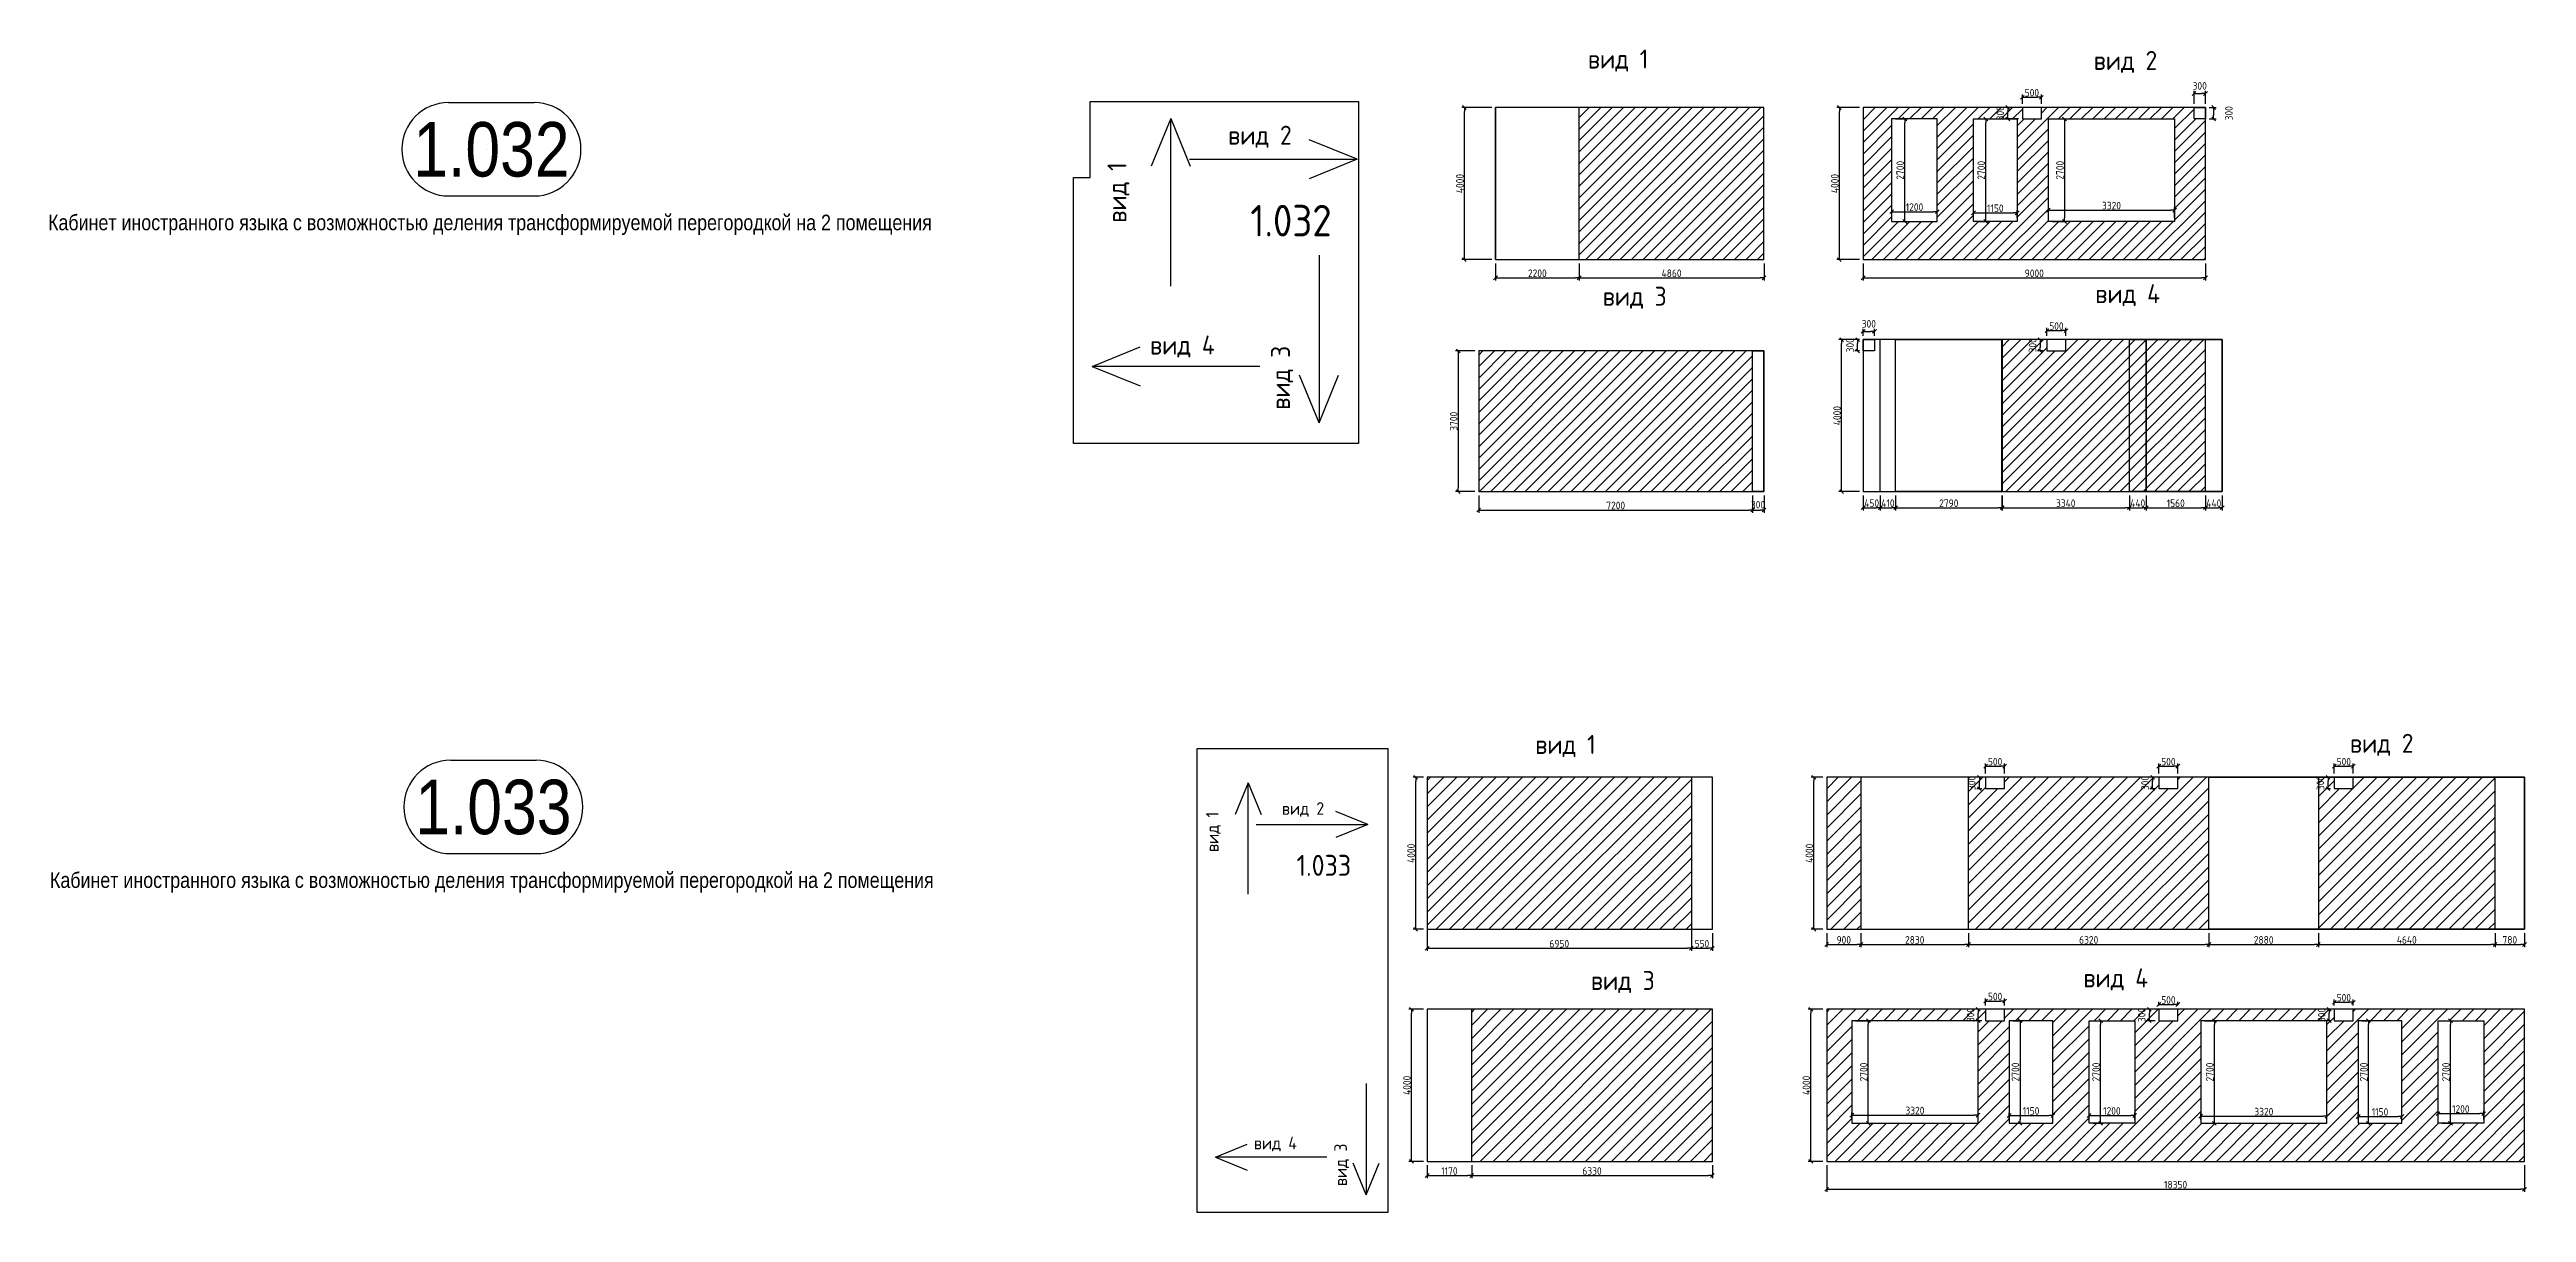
# Model space of a CAD drawing. Header units: millimetres. Extents: x -24360 to 609566, y -391049 to 148426.
# Drawn here: x 247208 to 312336, y -140892 to -110293 of the extents above; entities that cross this region are included whole.
import ezdxf
from ezdxf.enums import TextEntityAlignment as Align

# ---------------------------------------------------------------- set-up
doc = ezdxf.new("R2010")
doc.units = ezdxf.units.MM
doc.layers.get('Defpoints').update_dxf_attribs({"color": 140})
for name, color, linetype, lineweight in [('осново', 7, 'Continuous', 30), ('Уголки', 1, 'Continuous', 30), ('Штриховка', 7, 'Continuous', 30)]:
    doc.layers.add(name, color=color, linetype=linetype, lineweight=lineweight)
doc.styles.add('style1', font='ARIALN.TTF')
doc.styles.add('СПДС', font='isocpeur.ttf', dxfattribs={"width": 0.9})
doc.dimstyles.new('Размера А3', dxfattribs={"dimtxt": 200, "dimasz": 100, "dimexe": 70, "dimexo": 100, "dimgap": 20, "dimtad": 1, "dimdec": 0, "dimrnd": 10, "dimzin": 0, "dimdsep": 46, "dimtxsty": 'СПДС', "dimblk": 'ARROWHEAD_6', "dimcen": 1, "dimclrd": 256, "dimclre": 256, "dimclrt": 256, "dimazin": 0, "dimtfac": 1, "dimtdec": 0, "dimtmove": 2, "dimatfit": 3, "dimfxl": 1, "dimtolj": 1, "dimtzin": 0, "dimarcsym": 0})

msp = doc.modelspace()

# ---------------------------------------------------------------- texts
at = {"layer": 'осново', "attachment_point": 1, "style": 'СПДС'}
for s, width, gutter_width, insert, char_height in [('вид 1', 3371.81454, 1678.372, (287657.428, -110293.095), 500), ('вид 2', 3371.81454, 1678.372, (300956.716, -110330.957), 500), ('вид 2', 3371.81454, 1678.372, (278198.619, -112296.832), 500), ('1.032', 3063.81716, 4144.304, (278781.492, -114381.289), 828.8607), ('вид 3', 3371.81454, 1678.372, (288048.288, -116534.606), 500), ('вид 4', 2769.04063, 1678.372, (300999.255, -116467.013), 500), ('вид 4', 2769.04063, 1678.372, (276144.666, -117817.905), 500), ('вид 2', 3371.81454, 1678.372, (307694.72, -128296.9), 500), ('вид 1', 3371.81454, 1678.372, (286273.076, -128327.818), 500), ('вид 2', 2242.80798, 1116.392, (279611.41, -130096.621), 332.5818), ('1.033', 2037.93937, 2756.64, (279999.115, -131483.125), 551.3279), ('вид 3', 3371.81454, 1678.372, (287735.513, -134537.051), 500), ('вид 4', 2769.04063, 1678.372, (300686.479, -134469.459), 500), ('вид 4', 1841.86477, 1116.392, (278873.976, -138898.84), 332.5818)]:
    msp.add_mtext_dynamic_manual_height_columns(s, width=width, gutter_width=gutter_width, heights=[0], dxfattribs=dict(at, insert=insert, char_height=char_height))
at = {"layer": 'осново', "attachment_point": 1, "rotation": 90, "style": 'СПДС'}
for s, width, gutter_width, insert, char_height in [('вид 1', 3371.81454, 1678.372, (275024.479, -114849.447), 500), ('вид 3', 3371.81454, 1678.372, (279324.592, -119769.95), 500), ('вид 1', 2242.80798, 1116.392, (277616.443, -131406.848), 332.5818), ('вид 3', 2242.80798, 1116.392, (280989.147, -140197.27), 332.5818)]:
    msp.add_mtext_dynamic_manual_height_columns(s, width=width, gutter_width=gutter_width, heights=[0], dxfattribs=dict(at, insert=insert, char_height=char_height))

# ---------------------------------------------------------------- blocks, each defined once
blk = doc.blocks.new('MOK-МаркаПом_овал_ареал')
for p, q in [((-2.75, 3), (2.75, 3)), ((-2.75, -3), (2.75, -3))]:
    blk.add_line(p, q)
for centre, radius, start, end in [((-2.75, 0), 3, 90, 270), ((2.75, 0), 3, 270, 90), ((-3.75, 0), 3.5, 0, 0.001)]:
    blk.add_arc(centre, radius, start, end)
at = {"color": 0, "style": 'style1'}
blk.add_attdef('АР-ПОМЕЩЕНИЕ:НОМЕР', text='', height=3.5, dxfattribs=at).set_placement((0, 0), align=Align.MIDDLE)
blk = doc.blocks.new('ARROWHEAD_6')
at = {"color": 0, "linetype": 'Continuous'}
for p, q in [((0, 0), (-1, 0)), ((-0.5, -0.5), (0.5, 0.5))]:
    blk.add_line(p, q, dxfattribs=at)
blk = doc.blocks.new('*D592')
at = {"lineweight": -2, "transparency": 16777216}
for p, q in [((283431, -129541), (283431, -134010)), ((290378, -129541), (290378, -134010)), ((283531, -133940), (290278, -133940))]:
    blk.add_line(p, q, dxfattribs=at)
at = {"layer": 'Defpoints', "color": 0, "lineweight": 15, "transparency": 16777216}
for p in [(283431, -129441), (290378, -129441), (290378, -133940)]:
    blk.add_point(p, dxfattribs=at)
at = {"lineweight": -2, "transparency": 16777216, "xscale": 100, "yscale": 100, "zscale": 100, "rotation": 180}
blk.add_blockref('ARROWHEAD_6', (283431, -133940), dxfattribs=at)
at = {"lineweight": -2, "transparency": 16777216, "xscale": 100, "yscale": 100, "zscale": 100}
blk.add_blockref('ARROWHEAD_6', (290378, -133940), dxfattribs=at)
at = {"transparency": 16777216, "insert": (286905, -133820), "char_height": 200, "attachment_point": 5, "style": 'СПДС'}
blk.add_mtext('\\A1;6950', dxfattribs=at)
blk = doc.blocks.new('*D593')
at = {"lineweight": -2, "transparency": 16777216}
for p, q in [((290378, -133541), (290378, -134010)), ((290478, -133940), (290831, -133940)), ((290931, -133541), (290931, -134010))]:
    blk.add_line(p, q, dxfattribs=at)
at = {"layer": 'Defpoints', "color": 0, "lineweight": 15, "transparency": 16777216}
for p in [(290378, -133441), (290931, -133441), (290931, -133940)]:
    blk.add_point(p, dxfattribs=at)
at = {"lineweight": -2, "transparency": 16777216, "xscale": 100, "yscale": 100, "zscale": 100, "rotation": 180}
blk.add_blockref('ARROWHEAD_6', (290378, -133940), dxfattribs=at)
at = {"lineweight": -2, "transparency": 16777216, "xscale": 100, "yscale": 100, "zscale": 100}
blk.add_blockref('ARROWHEAD_6', (290931, -133940), dxfattribs=at)
at = {"transparency": 16777216, "insert": (290655, -133820), "char_height": 200, "attachment_point": 5, "style": 'СПДС'}
blk.add_mtext('\\A1;550', dxfattribs=at)
blk = doc.blocks.new('*D594')
at = {"lineweight": -2, "transparency": 16777216}
for p, q in [((283331, -129441), (283060, -129441)), ((283130, -133341), (283130, -129541)), ((283331, -133441), (283060, -133441))]:
    blk.add_line(p, q, dxfattribs=at)
at = {"layer": 'Defpoints', "color": 0, "lineweight": 15, "transparency": 16777216}
for p in [(283130, -129441), (283431, -129441), (283431, -133441)]:
    blk.add_point(p, dxfattribs=at)
at = {"lineweight": -2, "transparency": 16777216, "xscale": 100, "yscale": 100, "zscale": 100}
for p, rotation in [((283130, -129441), 90), ((283130, -133441), 270)]:
    blk.add_blockref('ARROWHEAD_6', p, dxfattribs=dict(at, rotation=rotation))
at = {"transparency": 16777216, "insert": (283010, -131441), "char_height": 200, "attachment_point": 5, "rotation": 90, "style": 'СПДС'}
blk.add_mtext('\\A1;4000', dxfattribs=at)
blk = doc.blocks.new('*D595')
at = {"lineweight": -2, "transparency": 16777216}
for p, q in [((293936, -133541), (293936, -133910)), ((294036, -133840), (294736, -133840)), ((294836, -133541), (294836, -133910))]:
    blk.add_line(p, q, dxfattribs=at)
at = {"layer": 'Defpoints', "color": 0, "lineweight": 15, "transparency": 16777216}
for p in [(293936, -133441), (294836, -133441), (294836, -133840)]:
    blk.add_point(p, dxfattribs=at)
at = {"lineweight": -2, "transparency": 16777216, "xscale": 100, "yscale": 100, "zscale": 100, "rotation": 180}
blk.add_blockref('ARROWHEAD_6', (293936, -133840), dxfattribs=at)
at = {"lineweight": -2, "transparency": 16777216, "xscale": 100, "yscale": 100, "zscale": 100}
blk.add_blockref('ARROWHEAD_6', (294836, -133840), dxfattribs=at)
at = {"transparency": 16777216, "insert": (294386, -133720), "char_height": 200, "attachment_point": 5, "style": 'СПДС'}
blk.add_mtext('\\A1;900', dxfattribs=at)
blk = doc.blocks.new('*D596')
at = {"lineweight": -2, "transparency": 16777216}
for p, q in [((294836, -133541), (294836, -133910)), ((294936, -133840), (297566, -133840)), ((297666, -133541), (297666, -133910))]:
    blk.add_line(p, q, dxfattribs=at)
at = {"layer": 'Defpoints', "color": 0, "lineweight": 15, "transparency": 16777216}
for p in [(294836, -133441), (297666, -133441), (297666, -133840)]:
    blk.add_point(p, dxfattribs=at)
at = {"lineweight": -2, "transparency": 16777216, "xscale": 100, "yscale": 100, "zscale": 100, "rotation": 180}
blk.add_blockref('ARROWHEAD_6', (294836, -133840), dxfattribs=at)
at = {"lineweight": -2, "transparency": 16777216, "xscale": 100, "yscale": 100, "zscale": 100}
blk.add_blockref('ARROWHEAD_6', (297666, -133840), dxfattribs=at)
at = {"transparency": 16777216, "insert": (296251, -133720), "char_height": 200, "attachment_point": 5, "style": 'СПДС'}
blk.add_mtext('\\A1;2830', dxfattribs=at)
blk = doc.blocks.new('*D597')
at = {"lineweight": -2, "transparency": 16777216}
for p, q in [((293836, -129441), (293530, -129441)), ((293600, -133341), (293600, -129541)), ((293836, -133441), (293530, -133441))]:
    blk.add_line(p, q, dxfattribs=at)
at = {"layer": 'Defpoints', "color": 0, "lineweight": 15, "transparency": 16777216}
for p in [(293600, -129441), (293936, -129441), (293936, -133441)]:
    blk.add_point(p, dxfattribs=at)
at = {"lineweight": -2, "transparency": 16777216, "xscale": 100, "yscale": 100, "zscale": 100}
for p, rotation in [((293600, -129441), 90), ((293600, -133441), 270)]:
    blk.add_blockref('ARROWHEAD_6', p, dxfattribs=dict(at, rotation=rotation))
at = {"transparency": 16777216, "insert": (293480, -131441), "char_height": 200, "attachment_point": 5, "rotation": 90, "style": 'СПДС'}
blk.add_mtext('\\A1;4000', dxfattribs=at)
blk = doc.blocks.new('*D598')
at = {"lineweight": -2, "transparency": 16777216}
for p, q in [((298114, -129341), (298114, -129080)), ((298214, -129150), (298514, -129150)), ((298614, -129341), (298614, -129080))]:
    blk.add_line(p, q, dxfattribs=at)
at = {"layer": 'Defpoints', "color": 0, "lineweight": 15, "transparency": 16777216}
for p in [(298114, -129441), (298614, -129150), (298614, -129441)]:
    blk.add_point(p, dxfattribs=at)
at = {"lineweight": -2, "transparency": 16777216, "xscale": 100, "yscale": 100, "zscale": 100, "rotation": 180}
blk.add_blockref('ARROWHEAD_6', (298114, -129150), dxfattribs=at)
at = {"lineweight": -2, "transparency": 16777216, "xscale": 100, "yscale": 100, "zscale": 100}
blk.add_blockref('ARROWHEAD_6', (298614, -129150), dxfattribs=at)
at = {"transparency": 16777216, "insert": (298364, -129030), "char_height": 200, "attachment_point": 5, "style": 'СПДС'}
blk.add_mtext('\\A1;500', dxfattribs=at)
blk = doc.blocks.new('*D599')
at = {"lineweight": -2, "transparency": 16777216}
for p, q in [((298014, -129441), (297880, -129441)), ((297950, -129641), (297950, -129541)), ((298014, -129741), (297880, -129741))]:
    blk.add_line(p, q, dxfattribs=at)
at = {"layer": 'Defpoints', "color": 0, "lineweight": 15, "transparency": 16777216}
for p in [(297950, -129441), (298114, -129441), (298114, -129741)]:
    blk.add_point(p, dxfattribs=at)
at = {"lineweight": -2, "transparency": 16777216, "xscale": 100, "yscale": 100, "zscale": 100}
for p, rotation in [((297950, -129441), 90), ((297950, -129741), 270)]:
    blk.add_blockref('ARROWHEAD_6', p, dxfattribs=dict(at, rotation=rotation))
at = {"transparency": 16777216, "insert": (297750, -129591), "char_height": 200, "attachment_point": 5, "rotation": 90, "style": 'СПДС'}
blk.add_mtext('\\A1;300', dxfattribs=at)
blk = doc.blocks.new('*D600')
at = {"lineweight": -2, "transparency": 16777216}
for p, q in [((297666, -133541), (297666, -133910)), ((297766, -133840), (303886, -133840)), ((303986, -133541), (303986, -133910))]:
    blk.add_line(p, q, dxfattribs=at)
at = {"layer": 'Defpoints', "color": 0, "lineweight": 15, "transparency": 16777216}
for p in [(297666, -133441), (303986, -133441), (303986, -133840)]:
    blk.add_point(p, dxfattribs=at)
at = {"lineweight": -2, "transparency": 16777216, "xscale": 100, "yscale": 100, "zscale": 100, "rotation": 180}
blk.add_blockref('ARROWHEAD_6', (297666, -133840), dxfattribs=at)
at = {"lineweight": -2, "transparency": 16777216, "xscale": 100, "yscale": 100, "zscale": 100}
blk.add_blockref('ARROWHEAD_6', (303986, -133840), dxfattribs=at)
at = {"transparency": 16777216, "insert": (300826, -133720), "char_height": 200, "attachment_point": 5, "style": 'СПДС'}
blk.add_mtext('\\A1;6320', dxfattribs=at)
blk = doc.blocks.new('*D601')
at = {"lineweight": -2, "transparency": 16777216}
for p, q in [((303986, -133541), (303986, -133910)), ((304086, -133840), (306766, -133840)), ((306866, -133541), (306866, -133910))]:
    blk.add_line(p, q, dxfattribs=at)
at = {"layer": 'Defpoints', "color": 0, "lineweight": 15, "transparency": 16777216}
for p in [(303986, -133441), (306866, -133441), (306866, -133840)]:
    blk.add_point(p, dxfattribs=at)
at = {"lineweight": -2, "transparency": 16777216, "xscale": 100, "yscale": 100, "zscale": 100, "rotation": 180}
blk.add_blockref('ARROWHEAD_6', (303986, -133840), dxfattribs=at)
at = {"lineweight": -2, "transparency": 16777216, "xscale": 100, "yscale": 100, "zscale": 100}
blk.add_blockref('ARROWHEAD_6', (306866, -133840), dxfattribs=at)
at = {"transparency": 16777216, "insert": (305426, -133720), "char_height": 200, "attachment_point": 5, "style": 'СПДС'}
blk.add_mtext('\\A1;2880', dxfattribs=at)
blk = doc.blocks.new('*D602')
at = {"lineweight": -2, "transparency": 16777216}
for p, q in [((306866, -133541), (306866, -133910)), ((306966, -133840), (311411, -133840)), ((311511, -133541), (311511, -133910))]:
    blk.add_line(p, q, dxfattribs=at)
at = {"layer": 'Defpoints', "color": 0, "lineweight": 15, "transparency": 16777216}
for p in [(306866, -133441), (311511, -133441), (311511, -133840)]:
    blk.add_point(p, dxfattribs=at)
at = {"lineweight": -2, "transparency": 16777216, "xscale": 100, "yscale": 100, "zscale": 100, "rotation": 180}
blk.add_blockref('ARROWHEAD_6', (306866, -133840), dxfattribs=at)
at = {"lineweight": -2, "transparency": 16777216, "xscale": 100, "yscale": 100, "zscale": 100}
blk.add_blockref('ARROWHEAD_6', (311511, -133840), dxfattribs=at)
at = {"transparency": 16777216, "insert": (309188, -133720), "char_height": 200, "attachment_point": 5, "style": 'СПДС'}
blk.add_mtext('\\A1;4640', dxfattribs=at)
blk = doc.blocks.new('*D603')
at = {"lineweight": -2, "transparency": 16777216}
for p, q in [((311511, -133541), (311511, -133910)), ((311611, -133840), (312186, -133840)), ((312286, -133541), (312286, -133910))]:
    blk.add_line(p, q, dxfattribs=at)
at = {"layer": 'Defpoints', "color": 0, "lineweight": 15, "transparency": 16777216}
for p in [(311511, -133441), (312286, -133441), (312286, -133840)]:
    blk.add_point(p, dxfattribs=at)
at = {"lineweight": -2, "transparency": 16777216, "xscale": 100, "yscale": 100, "zscale": 100, "rotation": 180}
blk.add_blockref('ARROWHEAD_6', (311511, -133840), dxfattribs=at)
at = {"lineweight": -2, "transparency": 16777216, "xscale": 100, "yscale": 100, "zscale": 100}
blk.add_blockref('ARROWHEAD_6', (312286, -133840), dxfattribs=at)
at = {"transparency": 16777216, "insert": (311898, -133720), "char_height": 200, "attachment_point": 5, "style": 'СПДС'}
blk.add_mtext('\\A1;780', dxfattribs=at)
blk = doc.blocks.new('*D604')
at = {"lineweight": -2, "transparency": 16777216}
for p, q in [((298114, -129341), (298114, -129080)), ((298214, -129150), (298514, -129150)), ((298614, -129341), (298614, -129080))]:
    blk.add_line(p, q, dxfattribs=at)
at = {"layer": 'Defpoints', "color": 0, "lineweight": 15, "transparency": 16777216}
for p in [(298114, -129441), (298614, -129150), (298614, -129441)]:
    blk.add_point(p, dxfattribs=at)
at = {"lineweight": -2, "transparency": 16777216, "xscale": 100, "yscale": 100, "zscale": 100, "rotation": 180}
blk.add_blockref('ARROWHEAD_6', (298114, -129150), dxfattribs=at)
at = {"lineweight": -2, "transparency": 16777216, "xscale": 100, "yscale": 100, "zscale": 100}
blk.add_blockref('ARROWHEAD_6', (298614, -129150), dxfattribs=at)
at = {"transparency": 16777216, "insert": (298364, -129030), "char_height": 200, "attachment_point": 5, "style": 'СПДС'}
blk.add_mtext('\\A1;500', dxfattribs=at)
blk = doc.blocks.new('*D605')
at = {"lineweight": -2, "transparency": 16777216}
for p, q in [((298014, -129441), (297880, -129441)), ((297950, -129641), (297950, -129541)), ((298014, -129741), (297880, -129741))]:
    blk.add_line(p, q, dxfattribs=at)
at = {"layer": 'Defpoints', "color": 0, "lineweight": 15, "transparency": 16777216}
for p in [(297950, -129441), (298114, -129441), (298114, -129741)]:
    blk.add_point(p, dxfattribs=at)
at = {"lineweight": -2, "transparency": 16777216, "xscale": 100, "yscale": 100, "zscale": 100}
for p, rotation in [((297950, -129441), 90), ((297950, -129741), 270)]:
    blk.add_blockref('ARROWHEAD_6', p, dxfattribs=dict(at, rotation=rotation))
at = {"transparency": 16777216, "insert": (297750, -129591), "char_height": 200, "attachment_point": 5, "rotation": 90, "style": 'СПДС'}
blk.add_mtext('\\A1;300', dxfattribs=at)
blk = doc.blocks.new('*D606')
at = {"lineweight": -2, "transparency": 16777216}
for p, q in [((298114, -129341), (298114, -129080)), ((298214, -129150), (298514, -129150)), ((298614, -129341), (298614, -129080))]:
    blk.add_line(p, q, dxfattribs=at)
at = {"layer": 'Defpoints', "color": 0, "lineweight": 15, "transparency": 16777216}
for p in [(298114, -129441), (298614, -129150), (298614, -129441)]:
    blk.add_point(p, dxfattribs=at)
at = {"lineweight": -2, "transparency": 16777216, "xscale": 100, "yscale": 100, "zscale": 100, "rotation": 180}
blk.add_blockref('ARROWHEAD_6', (298114, -129150), dxfattribs=at)
at = {"lineweight": -2, "transparency": 16777216, "xscale": 100, "yscale": 100, "zscale": 100}
blk.add_blockref('ARROWHEAD_6', (298614, -129150), dxfattribs=at)
at = {"transparency": 16777216, "insert": (298364, -129030), "char_height": 200, "attachment_point": 5, "style": 'СПДС'}
blk.add_mtext('\\A1;500', dxfattribs=at)
blk = doc.blocks.new('*D607')
at = {"lineweight": -2, "transparency": 16777216}
for p, q in [((298014, -129441), (297880, -129441)), ((297950, -129641), (297950, -129541)), ((298014, -129741), (297880, -129741))]:
    blk.add_line(p, q, dxfattribs=at)
at = {"layer": 'Defpoints', "color": 0, "lineweight": 15, "transparency": 16777216}
for p in [(297950, -129441), (298114, -129441), (298114, -129741)]:
    blk.add_point(p, dxfattribs=at)
at = {"lineweight": -2, "transparency": 16777216, "xscale": 100, "yscale": 100, "zscale": 100}
for p, rotation in [((297950, -129441), 90), ((297950, -129741), 270)]:
    blk.add_blockref('ARROWHEAD_6', p, dxfattribs=dict(at, rotation=rotation))
at = {"transparency": 16777216, "insert": (297750, -129591), "char_height": 200, "attachment_point": 5, "rotation": 90, "style": 'СПДС'}
blk.add_mtext('\\A1;300', dxfattribs=at)
blk = doc.blocks.new('*D609')
at = {"lineweight": -2, "transparency": 16777216}
for p, q in [((298014, -129441), (297880, -129441)), ((297950, -129641), (297950, -129541)), ((298014, -129741), (297880, -129741))]:
    blk.add_line(p, q, dxfattribs=at)
at = {"layer": 'Defpoints', "color": 0, "lineweight": 15, "transparency": 16777216}
for p in [(297950, -129441), (298114, -129441), (298114, -129741)]:
    blk.add_point(p, dxfattribs=at)
at = {"lineweight": -2, "transparency": 16777216, "xscale": 100, "yscale": 100, "zscale": 100}
for p, rotation in [((297950, -129441), 90), ((297950, -129741), 270)]:
    blk.add_blockref('ARROWHEAD_6', p, dxfattribs=dict(at, rotation=rotation))
at = {"transparency": 16777216, "insert": (297750, -129591), "char_height": 200, "attachment_point": 5, "rotation": 90, "style": 'СПДС'}
blk.add_mtext('\\A1;300', dxfattribs=at)
blk = doc.blocks.new('*D610')
at = {"lineweight": -2, "transparency": 16777216}
for p, q in [((307283, -129341), (307283, -129080)), ((307383, -129150), (307683, -129150)), ((307783, -129341), (307783, -129080))]:
    blk.add_line(p, q, dxfattribs=at)
at = {"layer": 'Defpoints', "color": 0, "lineweight": 15, "transparency": 16777216}
for p in [(307283, -129441), (307783, -129150), (307783, -129441)]:
    blk.add_point(p, dxfattribs=at)
at = {"lineweight": -2, "transparency": 16777216, "xscale": 100, "yscale": 100, "zscale": 100, "rotation": 180}
blk.add_blockref('ARROWHEAD_6', (307283, -129150), dxfattribs=at)
at = {"lineweight": -2, "transparency": 16777216, "xscale": 100, "yscale": 100, "zscale": 100}
blk.add_blockref('ARROWHEAD_6', (307783, -129150), dxfattribs=at)
at = {"transparency": 16777216, "insert": (307533, -129030), "char_height": 200, "attachment_point": 5, "style": 'СПДС'}
blk.add_mtext('\\A1;500', dxfattribs=at)
blk = doc.blocks.new('*D611')
at = {"lineweight": -2, "transparency": 16777216}
for p, q in [((298014, -129441), (297880, -129441)), ((297950, -129641), (297950, -129541)), ((298014, -129741), (297880, -129741))]:
    blk.add_line(p, q, dxfattribs=at)
at = {"layer": 'Defpoints', "color": 0, "lineweight": 15, "transparency": 16777216}
for p in [(297950, -129441), (298114, -129441), (298114, -129741)]:
    blk.add_point(p, dxfattribs=at)
at = {"lineweight": -2, "transparency": 16777216, "xscale": 100, "yscale": 100, "zscale": 100}
for p, rotation in [((297950, -129441), 90), ((297950, -129741), 270)]:
    blk.add_blockref('ARROWHEAD_6', p, dxfattribs=dict(at, rotation=rotation))
at = {"transparency": 16777216, "insert": (297750, -129591), "char_height": 200, "attachment_point": 5, "rotation": 90, "style": 'СПДС'}
blk.add_mtext('\\A1;300', dxfattribs=at)
blk = doc.blocks.new('*D612')
at = {"lineweight": -2, "transparency": 16777216}
for p, q in [((302671, -129341), (302671, -129080)), ((302771, -129150), (303071, -129150)), ((303171, -129341), (303171, -129080))]:
    blk.add_line(p, q, dxfattribs=at)
at = {"layer": 'Defpoints', "color": 0, "lineweight": 15, "transparency": 16777216}
for p in [(302671, -129441), (303171, -129150), (303171, -129441)]:
    blk.add_point(p, dxfattribs=at)
at = {"lineweight": -2, "transparency": 16777216, "xscale": 100, "yscale": 100, "zscale": 100, "rotation": 180}
blk.add_blockref('ARROWHEAD_6', (302671, -129150), dxfattribs=at)
at = {"lineweight": -2, "transparency": 16777216, "xscale": 100, "yscale": 100, "zscale": 100}
blk.add_blockref('ARROWHEAD_6', (303171, -129150), dxfattribs=at)
at = {"transparency": 16777216, "insert": (302921, -129030), "char_height": 200, "attachment_point": 5, "style": 'СПДС'}
blk.add_mtext('\\A1;500', dxfattribs=at)
blk = doc.blocks.new('*D617')
at = {"lineweight": -2, "transparency": 16777216}
for p, q in [((307183, -129441), (307049, -129441)), ((307119, -129641), (307119, -129541)), ((307183, -129741), (307049, -129741))]:
    blk.add_line(p, q, dxfattribs=at)
at = {"layer": 'Defpoints', "color": 0, "lineweight": 15, "transparency": 16777216}
for p in [(307119, -129441), (307283, -129441), (307283, -129741)]:
    blk.add_point(p, dxfattribs=at)
at = {"lineweight": -2, "transparency": 16777216, "xscale": 100, "yscale": 100, "zscale": 100}
for p, rotation in [((307119, -129441), 90), ((307119, -129741), 270)]:
    blk.add_blockref('ARROWHEAD_6', p, dxfattribs=dict(at, rotation=rotation))
at = {"transparency": 16777216, "insert": (306919, -129591), "char_height": 200, "attachment_point": 5, "rotation": 90, "style": 'СПДС'}
blk.add_mtext('\\A1;300', dxfattribs=at)
blk = doc.blocks.new('*D619')
at = {"lineweight": -2, "transparency": 16777216}
for p, q in [((302571, -129441), (302437, -129441)), ((302507, -129641), (302507, -129541)), ((302571, -129741), (302437, -129741))]:
    blk.add_line(p, q, dxfattribs=at)
at = {"layer": 'Defpoints', "color": 0, "lineweight": 15, "transparency": 16777216}
for p in [(302507, -129441), (302671, -129441), (302671, -129741)]:
    blk.add_point(p, dxfattribs=at)
at = {"lineweight": -2, "transparency": 16777216, "xscale": 100, "yscale": 100, "zscale": 100}
for p, rotation in [((302507, -129441), 90), ((302507, -129741), 270)]:
    blk.add_blockref('ARROWHEAD_6', p, dxfattribs=dict(at, rotation=rotation))
at = {"transparency": 16777216, "insert": (302307, -129591), "char_height": 200, "attachment_point": 5, "rotation": 90, "style": 'СПДС'}
blk.add_mtext('\\A1;300', dxfattribs=at)
blk = doc.blocks.new('*D622')
at = {"lineweight": -2, "transparency": 16777216}
for p, q in [((283331, -135546), (282950, -135546)), ((283020, -139446), (283020, -135646)), ((283331, -139546), (282950, -139546))]:
    blk.add_line(p, q, dxfattribs=at)
at = {"layer": 'Defpoints', "color": 0, "lineweight": 15, "transparency": 16777216}
for p in [(283020, -135546), (283431, -135546), (283431, -139546)]:
    blk.add_point(p, dxfattribs=at)
at = {"lineweight": -2, "transparency": 16777216, "xscale": 100, "yscale": 100, "zscale": 100}
for p, rotation in [((283020, -135546), 90), ((283020, -139546), 270)]:
    blk.add_blockref('ARROWHEAD_6', p, dxfattribs=dict(at, rotation=rotation))
at = {"transparency": 16777216, "insert": (282900, -137546), "char_height": 200, "attachment_point": 5, "rotation": 90, "style": 'СПДС'}
blk.add_mtext('\\A1;4000', dxfattribs=at)
blk = doc.blocks.new('*D623')
at = {"lineweight": -2, "transparency": 16777216}
for p, q in [((283431, -139646), (283431, -139990)), ((283531, -139920), (284502, -139920)), ((284602, -139646), (284602, -139990))]:
    blk.add_line(p, q, dxfattribs=at)
at = {"layer": 'Defpoints', "color": 0, "lineweight": 15, "transparency": 16777216}
for p in [(283431, -139546), (284602, -139546), (284602, -139920)]:
    blk.add_point(p, dxfattribs=at)
at = {"lineweight": -2, "transparency": 16777216, "xscale": 100, "yscale": 100, "zscale": 100, "rotation": 180}
blk.add_blockref('ARROWHEAD_6', (283431, -139920), dxfattribs=at)
at = {"lineweight": -2, "transparency": 16777216, "xscale": 100, "yscale": 100, "zscale": 100}
blk.add_blockref('ARROWHEAD_6', (284602, -139920), dxfattribs=at)
at = {"transparency": 16777216, "insert": (284016, -139800), "char_height": 200, "attachment_point": 5, "style": 'СПДС'}
blk.add_mtext('\\A1;1170', dxfattribs=at)
blk = doc.blocks.new('*D624')
at = {"lineweight": -2, "transparency": 16777216}
for p, q in [((284602, -139646), (284602, -139990)), ((284702, -139920), (290831, -139920)), ((290931, -139646), (290931, -139990))]:
    blk.add_line(p, q, dxfattribs=at)
at = {"layer": 'Defpoints', "color": 0, "lineweight": 15, "transparency": 16777216}
for p in [(284602, -139546), (290931, -139546), (290931, -139920)]:
    blk.add_point(p, dxfattribs=at)
at = {"lineweight": -2, "transparency": 16777216, "xscale": 100, "yscale": 100, "zscale": 100, "rotation": 180}
blk.add_blockref('ARROWHEAD_6', (284602, -139920), dxfattribs=at)
at = {"lineweight": -2, "transparency": 16777216, "xscale": 100, "yscale": 100, "zscale": 100}
blk.add_blockref('ARROWHEAD_6', (290931, -139920), dxfattribs=at)
at = {"transparency": 16777216, "insert": (287766, -139800), "char_height": 200, "attachment_point": 5, "style": 'СПДС'}
blk.add_mtext('\\A1;6330', dxfattribs=at)
blk = doc.blocks.new('*D625')
at = {"lineweight": -2, "transparency": 16777216}
for p, q in [((293836, -135546), (293450, -135546)), ((293520, -139446), (293520, -135646)), ((293836, -139546), (293450, -139546))]:
    blk.add_line(p, q, dxfattribs=at)
at = {"layer": 'Defpoints', "color": 0, "lineweight": 15, "transparency": 16777216}
for p in [(293520, -135546), (293936, -135546), (293936, -139546)]:
    blk.add_point(p, dxfattribs=at)
at = {"lineweight": -2, "transparency": 16777216, "xscale": 100, "yscale": 100, "zscale": 100}
for p, rotation in [((293520, -135546), 90), ((293520, -139546), 270)]:
    blk.add_blockref('ARROWHEAD_6', p, dxfattribs=dict(at, rotation=rotation))
at = {"transparency": 16777216, "insert": (293400, -137546), "char_height": 200, "attachment_point": 5, "rotation": 90, "style": 'СПДС'}
blk.add_mtext('\\A1;4000', dxfattribs=at)
blk = doc.blocks.new('*D626')
at = {"lineweight": -2, "transparency": 16777216}
for p, q in [((293936, -139646), (293936, -140350)), ((312286, -139646), (312286, -140350)), ((294036, -140280), (312186, -140280))]:
    blk.add_line(p, q, dxfattribs=at)
at = {"layer": 'Defpoints', "color": 0, "lineweight": 15, "transparency": 16777216}
for p in [(293936, -139546), (312286, -139546), (312286, -140280)]:
    blk.add_point(p, dxfattribs=at)
at = {"lineweight": -2, "transparency": 16777216, "xscale": 100, "yscale": 100, "zscale": 100, "rotation": 180}
blk.add_blockref('ARROWHEAD_6', (293936, -140280), dxfattribs=at)
at = {"lineweight": -2, "transparency": 16777216, "xscale": 100, "yscale": 100, "zscale": 100}
blk.add_blockref('ARROWHEAD_6', (312286, -140280), dxfattribs=at)
at = {"transparency": 16777216, "insert": (303111, -140160), "char_height": 200, "attachment_point": 5, "style": 'СПДС'}
blk.add_mtext('\\A1;18350', dxfattribs=at)
blk = doc.blocks.new('*D627')
at = {"lineweight": -2, "transparency": 16777216}
for p, q in [((294596, -138446), (294596, -138260)), ((294696, -138330), (297816, -138330)), ((297916, -138446), (297916, -138260))]:
    blk.add_line(p, q, dxfattribs=at)
at = {"layer": 'Defpoints', "color": 0, "lineweight": 15, "transparency": 16777216}
for p in [(294596, -138546), (297916, -138330), (297916, -138546)]:
    blk.add_point(p, dxfattribs=at)
at = {"lineweight": -2, "transparency": 16777216, "xscale": 100, "yscale": 100, "zscale": 100, "rotation": 180}
blk.add_blockref('ARROWHEAD_6', (294596, -138330), dxfattribs=at)
at = {"lineweight": -2, "transparency": 16777216, "xscale": 100, "yscale": 100, "zscale": 100}
blk.add_blockref('ARROWHEAD_6', (297916, -138330), dxfattribs=at)
at = {"transparency": 16777216, "insert": (296256, -138210), "char_height": 200, "attachment_point": 5, "style": 'СПДС'}
blk.add_mtext('\\A1;3320', dxfattribs=at)
blk = doc.blocks.new('*D628')
at = {"lineweight": -2, "transparency": 16777216}
for p, q in [((294696, -135846), (295100, -135846)), ((295030, -138446), (295030, -135946)), ((294696, -138546), (295100, -138546))]:
    blk.add_line(p, q, dxfattribs=at)
at = {"layer": 'Defpoints', "color": 0, "lineweight": 15, "transparency": 16777216}
for p in [(294596, -135846), (295030, -135846), (294596, -138546)]:
    blk.add_point(p, dxfattribs=at)
at = {"lineweight": -2, "transparency": 16777216, "xscale": 100, "yscale": 100, "zscale": 100}
for p, rotation in [((295030, -135846), 90), ((295030, -138546), 270)]:
    blk.add_blockref('ARROWHEAD_6', p, dxfattribs=dict(at, rotation=rotation))
at = {"transparency": 16777216, "insert": (294910, -137196), "char_height": 200, "attachment_point": 5, "rotation": 90, "style": 'СПДС'}
blk.add_mtext('\\A1;2700', dxfattribs=at)
blk = doc.blocks.new('*D629')
at = {"lineweight": -2, "transparency": 16777216}
for p, q in [((298736, -138446), (298736, -138270)), ((298836, -138340), (299786, -138340)), ((299886, -138446), (299886, -138270))]:
    blk.add_line(p, q, dxfattribs=at)
at = {"layer": 'Defpoints', "color": 0, "lineweight": 15, "transparency": 16777216}
for p in [(298736, -138546), (299886, -138340), (299886, -138546)]:
    blk.add_point(p, dxfattribs=at)
at = {"lineweight": -2, "transparency": 16777216, "xscale": 100, "yscale": 100, "zscale": 100, "rotation": 180}
blk.add_blockref('ARROWHEAD_6', (298736, -138340), dxfattribs=at)
at = {"lineweight": -2, "transparency": 16777216, "xscale": 100, "yscale": 100, "zscale": 100}
blk.add_blockref('ARROWHEAD_6', (299886, -138340), dxfattribs=at)
at = {"transparency": 16777216, "insert": (299311, -138220), "char_height": 200, "attachment_point": 5, "style": 'СПДС'}
blk.add_mtext('\\A1;1150', dxfattribs=at)
blk = doc.blocks.new('*D630')
at = {"lineweight": -2, "transparency": 16777216}
for p, q in [((298836, -135846), (299090, -135846)), ((299020, -135946), (299020, -138446)), ((298836, -138546), (299090, -138546))]:
    blk.add_line(p, q, dxfattribs=at)
at = {"layer": 'Defpoints', "color": 0, "lineweight": 15, "transparency": 16777216}
for p in [(298736, -135846), (298736, -138546), (299020, -138546)]:
    blk.add_point(p, dxfattribs=at)
at = {"lineweight": -2, "transparency": 16777216, "xscale": 100, "yscale": 100, "zscale": 100}
for p, rotation in [((299020, -135846), 90), ((299020, -138546), 270)]:
    blk.add_blockref('ARROWHEAD_6', p, dxfattribs=dict(at, rotation=rotation))
at = {"transparency": 16777216, "insert": (298900, -137196), "char_height": 200, "attachment_point": 5, "rotation": 90, "style": 'СПДС'}
blk.add_mtext('\\A1;2700', dxfattribs=at)
blk = doc.blocks.new('*D631')
at = {"lineweight": -2, "transparency": 16777216}
for p, q in [((300836, -138446), (300836, -138270)), ((300936, -138340), (301936, -138340)), ((302036, -138446), (302036, -138270))]:
    blk.add_line(p, q, dxfattribs=at)
at = {"layer": 'Defpoints', "color": 0, "lineweight": 15, "transparency": 16777216}
for p in [(300836, -138546), (302036, -138340), (302036, -138546)]:
    blk.add_point(p, dxfattribs=at)
at = {"lineweight": -2, "transparency": 16777216, "xscale": 100, "yscale": 100, "zscale": 100, "rotation": 180}
blk.add_blockref('ARROWHEAD_6', (300836, -138340), dxfattribs=at)
at = {"lineweight": -2, "transparency": 16777216, "xscale": 100, "yscale": 100, "zscale": 100}
blk.add_blockref('ARROWHEAD_6', (302036, -138340), dxfattribs=at)
at = {"transparency": 16777216, "insert": (301436, -138220), "char_height": 200, "attachment_point": 5, "style": 'СПДС'}
blk.add_mtext('\\A1;1200', dxfattribs=at)
blk = doc.blocks.new('*D632')
at = {"lineweight": -2, "transparency": 16777216}
for p, q in [((300936, -135846), (301210, -135846)), ((301140, -138446), (301140, -135946)), ((300936, -138546), (301210, -138546))]:
    blk.add_line(p, q, dxfattribs=at)
at = {"layer": 'Defpoints', "color": 0, "lineweight": 15, "transparency": 16777216}
for p in [(300836, -135846), (301140, -135846), (300836, -138546)]:
    blk.add_point(p, dxfattribs=at)
at = {"lineweight": -2, "transparency": 16777216, "xscale": 100, "yscale": 100, "zscale": 100}
for p, rotation in [((301140, -135846), 90), ((301140, -138546), 270)]:
    blk.add_blockref('ARROWHEAD_6', p, dxfattribs=dict(at, rotation=rotation))
at = {"transparency": 16777216, "insert": (301020, -137196), "char_height": 200, "attachment_point": 5, "rotation": 90, "style": 'СПДС'}
blk.add_mtext('\\A1;2700', dxfattribs=at)
blk = doc.blocks.new('*D633')
at = {"lineweight": -2, "transparency": 16777216}
for p, q in [((303771, -138446), (303771, -138288)), ((303871, -138358), (306991, -138358)), ((307091, -138446), (307091, -138288))]:
    blk.add_line(p, q, dxfattribs=at)
at = {"layer": 'Defpoints', "color": 0, "lineweight": 15, "transparency": 16777216}
for p in [(303771, -138546), (307091, -138358), (307091, -138546)]:
    blk.add_point(p, dxfattribs=at)
at = {"lineweight": -2, "transparency": 16777216, "xscale": 100, "yscale": 100, "zscale": 100, "rotation": 180}
blk.add_blockref('ARROWHEAD_6', (303771, -138358), dxfattribs=at)
at = {"lineweight": -2, "transparency": 16777216, "xscale": 100, "yscale": 100, "zscale": 100}
blk.add_blockref('ARROWHEAD_6', (307091, -138358), dxfattribs=at)
at = {"transparency": 16777216, "insert": (305431, -138238), "char_height": 200, "attachment_point": 5, "style": 'СПДС'}
blk.add_mtext('\\A1;3320', dxfattribs=at)
blk = doc.blocks.new('*D634')
at = {"lineweight": -2, "transparency": 16777216}
for p, q in [((303871, -135846), (304200, -135846)), ((304130, -138446), (304130, -135946)), ((303871, -138546), (304200, -138546))]:
    blk.add_line(p, q, dxfattribs=at)
at = {"layer": 'Defpoints', "color": 0, "lineweight": 15, "transparency": 16777216}
for p in [(303771, -135846), (304130, -135846), (303771, -138546)]:
    blk.add_point(p, dxfattribs=at)
at = {"lineweight": -2, "transparency": 16777216, "xscale": 100, "yscale": 100, "zscale": 100}
for p, rotation in [((304130, -135846), 90), ((304130, -138546), 270)]:
    blk.add_blockref('ARROWHEAD_6', p, dxfattribs=dict(at, rotation=rotation))
at = {"transparency": 16777216, "insert": (304010, -137196), "char_height": 200, "attachment_point": 5, "rotation": 90, "style": 'СПДС'}
blk.add_mtext('\\A1;2700', dxfattribs=at)
blk = doc.blocks.new('*D635')
at = {"lineweight": -2, "transparency": 16777216}
for p, q in [((307911, -138446), (307911, -138297)), ((308011, -138367), (308961, -138367)), ((309061, -138446), (309061, -138297))]:
    blk.add_line(p, q, dxfattribs=at)
at = {"layer": 'Defpoints', "color": 0, "lineweight": 15, "transparency": 16777216}
for p in [(307911, -138546), (309061, -138367), (309061, -138546)]:
    blk.add_point(p, dxfattribs=at)
at = {"lineweight": -2, "transparency": 16777216, "xscale": 100, "yscale": 100, "zscale": 100, "rotation": 180}
blk.add_blockref('ARROWHEAD_6', (307911, -138367), dxfattribs=at)
at = {"lineweight": -2, "transparency": 16777216, "xscale": 100, "yscale": 100, "zscale": 100}
blk.add_blockref('ARROWHEAD_6', (309061, -138367), dxfattribs=at)
at = {"transparency": 16777216, "insert": (308486, -138247), "char_height": 200, "attachment_point": 5, "style": 'СПДС'}
blk.add_mtext('\\A1;1150', dxfattribs=at)
blk = doc.blocks.new('*D636')
at = {"lineweight": -2, "transparency": 16777216}
for p, q in [((308011, -135846), (308250, -135846)), ((308180, -138446), (308180, -135946)), ((308011, -138546), (308250, -138546))]:
    blk.add_line(p, q, dxfattribs=at)
at = {"layer": 'Defpoints', "color": 0, "lineweight": 15, "transparency": 16777216}
for p in [(307911, -135846), (308180, -135846), (307911, -138546)]:
    blk.add_point(p, dxfattribs=at)
at = {"lineweight": -2, "transparency": 16777216, "xscale": 100, "yscale": 100, "zscale": 100}
for p, rotation in [((308180, -135846), 90), ((308180, -138546), 270)]:
    blk.add_blockref('ARROWHEAD_6', p, dxfattribs=dict(at, rotation=rotation))
at = {"transparency": 16777216, "insert": (308060, -137196), "char_height": 200, "attachment_point": 5, "rotation": 90, "style": 'СПДС'}
blk.add_mtext('\\A1;2700', dxfattribs=at)
blk = doc.blocks.new('*D666')
at = {"lineweight": -2, "transparency": 16777216}
for p, q in [((310011, -138446), (310011, -138220)), ((310111, -138290), (311111, -138290)), ((311211, -138446), (311211, -138220))]:
    blk.add_line(p, q, dxfattribs=at)
at = {"layer": 'Defpoints', "color": 0, "lineweight": 15, "transparency": 16777216}
for p in [(310011, -138546), (311211, -138290), (311211, -138546)]:
    blk.add_point(p, dxfattribs=at)
at = {"lineweight": -2, "transparency": 16777216, "xscale": 100, "yscale": 100, "zscale": 100, "rotation": 180}
blk.add_blockref('ARROWHEAD_6', (310011, -138290), dxfattribs=at)
at = {"lineweight": -2, "transparency": 16777216, "xscale": 100, "yscale": 100, "zscale": 100}
blk.add_blockref('ARROWHEAD_6', (311211, -138290), dxfattribs=at)
at = {"transparency": 16777216, "insert": (310611, -138170), "char_height": 200, "attachment_point": 5, "style": 'СПДС'}
blk.add_mtext('\\A1;1200', dxfattribs=at)
blk = doc.blocks.new('*D667')
at = {"lineweight": -2, "transparency": 16777216}
for p, q in [((310111, -135846), (310410, -135846)), ((310340, -138446), (310340, -135946)), ((310111, -138546), (310410, -138546))]:
    blk.add_line(p, q, dxfattribs=at)
at = {"layer": 'Defpoints', "color": 0, "lineweight": 15, "transparency": 16777216}
for p in [(310011, -135846), (310340, -135846), (310011, -138546)]:
    blk.add_point(p, dxfattribs=at)
at = {"lineweight": -2, "transparency": 16777216, "xscale": 100, "yscale": 100, "zscale": 100}
for p, rotation in [((310340, -135846), 90), ((310340, -138546), 270)]:
    blk.add_blockref('ARROWHEAD_6', p, dxfattribs=dict(at, rotation=rotation))
at = {"transparency": 16777216, "insert": (310220, -137196), "char_height": 200, "attachment_point": 5, "rotation": 90, "style": 'СПДС'}
blk.add_mtext('\\A1;2700', dxfattribs=at)
blk = doc.blocks.new('*D668')
at = {"lineweight": -2, "transparency": 16777216}
for p, q in [((298014, -135546), (297850, -135546)), ((298014, -135846), (297850, -135846)), ((297920, -135746), (297920, -135646))]:
    blk.add_line(p, q, dxfattribs=at)
at = {"layer": 'Defpoints', "color": 0, "lineweight": 15, "transparency": 16777216}
for p in [(297920, -135546), (298114, -135546), (298114, -135846)]:
    blk.add_point(p, dxfattribs=at)
at = {"lineweight": -2, "transparency": 16777216, "xscale": 100, "yscale": 100, "zscale": 100}
for p, rotation in [((297920, -135546), 90), ((297920, -135846), 270)]:
    blk.add_blockref('ARROWHEAD_6', p, dxfattribs=dict(at, rotation=rotation))
at = {"transparency": 16777216, "insert": (297720, -135696), "char_height": 200, "attachment_point": 5, "rotation": 90, "style": 'СПДС'}
blk.add_mtext('\\A1;300', dxfattribs=at)
blk = doc.blocks.new('*D669')
at = {"lineweight": -2, "transparency": 16777216}
for p, q in [((298114, -135446), (298114, -135260)), ((298214, -135330), (298514, -135330)), ((298614, -135446), (298614, -135260))]:
    blk.add_line(p, q, dxfattribs=at)
at = {"layer": 'Defpoints', "color": 0, "lineweight": 15, "transparency": 16777216}
for p in [(298614, -135330), (298114, -135546), (298614, -135546)]:
    blk.add_point(p, dxfattribs=at)
at = {"lineweight": -2, "transparency": 16777216, "xscale": 100, "yscale": 100, "zscale": 100, "rotation": 180}
blk.add_blockref('ARROWHEAD_6', (298114, -135330), dxfattribs=at)
at = {"lineweight": -2, "transparency": 16777216, "xscale": 100, "yscale": 100, "zscale": 100}
blk.add_blockref('ARROWHEAD_6', (298614, -135330), dxfattribs=at)
at = {"transparency": 16777216, "insert": (298364, -135210), "char_height": 200, "attachment_point": 5, "style": 'СПДС'}
blk.add_mtext('\\A1;500', dxfattribs=at)
blk = doc.blocks.new('*D670')
at = {"lineweight": -2, "transparency": 16777216}
for p, q in [((302571, -135546), (302350, -135546)), ((302571, -135846), (302350, -135846)), ((302420, -135746), (302420, -135646))]:
    blk.add_line(p, q, dxfattribs=at)
at = {"layer": 'Defpoints', "color": 0, "lineweight": 15, "transparency": 16777216}
for p in [(302420, -135546), (302671, -135546), (302671, -135846)]:
    blk.add_point(p, dxfattribs=at)
at = {"lineweight": -2, "transparency": 16777216, "xscale": 100, "yscale": 100, "zscale": 100}
for p, rotation in [((302420, -135546), 90), ((302420, -135846), 270)]:
    blk.add_blockref('ARROWHEAD_6', p, dxfattribs=dict(at, rotation=rotation))
at = {"transparency": 16777216, "insert": (302220, -135696), "char_height": 200, "attachment_point": 5, "rotation": 90, "style": 'СПДС'}
blk.add_mtext('\\A1;300', dxfattribs=at)
blk = doc.blocks.new('*D671')
at = {"lineweight": -2, "transparency": 16777216}
for p, q in [((302671, -135446), (302671, -135350)), ((302771, -135420), (303071, -135420)), ((303171, -135446), (303171, -135350))]:
    blk.add_line(p, q, dxfattribs=at)
at = {"layer": 'Defpoints', "color": 0, "lineweight": 15, "transparency": 16777216}
for p in [(303171, -135420), (302671, -135546), (303171, -135546)]:
    blk.add_point(p, dxfattribs=at)
at = {"lineweight": -2, "transparency": 16777216, "xscale": 100, "yscale": 100, "zscale": 100, "rotation": 180}
blk.add_blockref('ARROWHEAD_6', (302671, -135420), dxfattribs=at)
at = {"lineweight": -2, "transparency": 16777216, "xscale": 100, "yscale": 100, "zscale": 100}
blk.add_blockref('ARROWHEAD_6', (303171, -135420), dxfattribs=at)
at = {"transparency": 16777216, "insert": (302921, -135300), "char_height": 200, "attachment_point": 5, "style": 'СПДС'}
blk.add_mtext('\\A1;500', dxfattribs=at)
blk = doc.blocks.new('*D672')
at = {"lineweight": -2, "transparency": 16777216}
for p, q in [((307183, -135546), (307080, -135546)), ((307183, -135846), (307080, -135846)), ((307150, -135746), (307150, -135646))]:
    blk.add_line(p, q, dxfattribs=at)
at = {"layer": 'Defpoints', "color": 0, "lineweight": 15, "transparency": 16777216}
for p in [(307150, -135546), (307283, -135546), (307283, -135846)]:
    blk.add_point(p, dxfattribs=at)
at = {"lineweight": -2, "transparency": 16777216, "xscale": 100, "yscale": 100, "zscale": 100}
for p, rotation in [((307150, -135546), 90), ((307150, -135846), 270)]:
    blk.add_blockref('ARROWHEAD_6', p, dxfattribs=dict(at, rotation=rotation))
at = {"transparency": 16777216, "insert": (306950, -135696), "char_height": 200, "attachment_point": 5, "rotation": 90, "style": 'СПДС'}
blk.add_mtext('\\A1;300', dxfattribs=at)
blk = doc.blocks.new('*D673')
at = {"lineweight": -2, "transparency": 16777216}
for p, q in [((307283, -135446), (307283, -135290)), ((307383, -135360), (307683, -135360)), ((307783, -135446), (307783, -135290))]:
    blk.add_line(p, q, dxfattribs=at)
at = {"layer": 'Defpoints', "color": 0, "lineweight": 15, "transparency": 16777216}
for p in [(307783, -135360), (307283, -135546), (307783, -135546)]:
    blk.add_point(p, dxfattribs=at)
at = {"lineweight": -2, "transparency": 16777216, "xscale": 100, "yscale": 100, "zscale": 100, "rotation": 180}
blk.add_blockref('ARROWHEAD_6', (307283, -135360), dxfattribs=at)
at = {"lineweight": -2, "transparency": 16777216, "xscale": 100, "yscale": 100, "zscale": 100}
blk.add_blockref('ARROWHEAD_6', (307783, -135360), dxfattribs=at)
at = {"transparency": 16777216, "insert": (307533, -135240), "char_height": 200, "attachment_point": 5, "style": 'СПДС'}
blk.add_mtext('\\A1;500', dxfattribs=at)
blk = doc.blocks.new('*D562')
at = {"lineweight": -2, "transparency": 16777216}
for p, q in [((285128, -111820), (284340, -111820)), ((284410, -115720), (284410, -111920)), ((285128, -115820), (284340, -115820))]:
    blk.add_line(p, q, dxfattribs=at)
at = {"layer": 'Defpoints', "color": 0, "lineweight": 15, "transparency": 16777216}
for p in [(284410, -111820), (285228, -111820), (285228, -115820)]:
    blk.add_point(p, dxfattribs=at)
at = {"lineweight": -2, "transparency": 16777216, "xscale": 100, "yscale": 100, "zscale": 100}
for p, rotation in [((284410, -111820), 90), ((284410, -115820), 270)]:
    blk.add_blockref('ARROWHEAD_6', p, dxfattribs=dict(at, rotation=rotation))
at = {"transparency": 16777216, "insert": (284290, -113820), "char_height": 200, "attachment_point": 5, "rotation": 90, "style": 'СПДС'}
blk.add_mtext('\\A1;4000', dxfattribs=at)
blk = doc.blocks.new('*D563')
at = {"lineweight": -2, "transparency": 16777216}
for p, q in [((285228, -115920), (285228, -116370)), ((287428, -115920), (287428, -116370)), ((285328, -116300), (287328, -116300))]:
    blk.add_line(p, q, dxfattribs=at)
at = {"layer": 'Defpoints', "color": 0, "lineweight": 15, "transparency": 16777216}
for p in [(285228, -115820), (287428, -115820), (287428, -116300)]:
    blk.add_point(p, dxfattribs=at)
at = {"lineweight": -2, "transparency": 16777216, "xscale": 100, "yscale": 100, "zscale": 100, "rotation": 180}
blk.add_blockref('ARROWHEAD_6', (285228, -116300), dxfattribs=at)
at = {"lineweight": -2, "transparency": 16777216, "xscale": 100, "yscale": 100, "zscale": 100}
blk.add_blockref('ARROWHEAD_6', (287428, -116300), dxfattribs=at)
at = {"transparency": 16777216, "insert": (286328, -116180), "char_height": 200, "attachment_point": 5, "style": 'СПДС'}
blk.add_mtext('\\A1;2200', dxfattribs=at)
blk = doc.blocks.new('*D564')
at = {"lineweight": -2, "transparency": 16777216}
for p, q in [((287428, -115920), (287428, -116370)), ((292288, -115920), (292288, -116370)), ((287528, -116300), (292188, -116300))]:
    blk.add_line(p, q, dxfattribs=at)
at = {"layer": 'Defpoints', "color": 0, "lineweight": 15, "transparency": 16777216}
for p in [(287428, -115820), (292288, -115820), (292288, -116300)]:
    blk.add_point(p, dxfattribs=at)
at = {"lineweight": -2, "transparency": 16777216, "xscale": 100, "yscale": 100, "zscale": 100, "rotation": 180}
blk.add_blockref('ARROWHEAD_6', (287428, -116300), dxfattribs=at)
at = {"lineweight": -2, "transparency": 16777216, "xscale": 100, "yscale": 100, "zscale": 100}
blk.add_blockref('ARROWHEAD_6', (292288, -116300), dxfattribs=at)
at = {"transparency": 16777216, "insert": (289858, -116180), "char_height": 200, "attachment_point": 5, "style": 'СПДС'}
blk.add_mtext('\\A1;4860', dxfattribs=at)
blk = doc.blocks.new('*D565')
at = {"lineweight": -2, "transparency": 16777216}
for p, q in [((294895, -115920), (294895, -116370)), ((303895, -115920), (303895, -116370)), ((294995, -116300), (303795, -116300))]:
    blk.add_line(p, q, dxfattribs=at)
at = {"layer": 'Defpoints', "color": 0, "lineweight": 15, "transparency": 16777216}
for p in [(294895, -115820), (303895, -115820), (303895, -116300)]:
    blk.add_point(p, dxfattribs=at)
at = {"lineweight": -2, "transparency": 16777216, "xscale": 100, "yscale": 100, "zscale": 100, "rotation": 180}
blk.add_blockref('ARROWHEAD_6', (294895, -116300), dxfattribs=at)
at = {"lineweight": -2, "transparency": 16777216, "xscale": 100, "yscale": 100, "zscale": 100}
blk.add_blockref('ARROWHEAD_6', (303895, -116300), dxfattribs=at)
at = {"transparency": 16777216, "insert": (299395, -116180), "char_height": 200, "attachment_point": 5, "style": 'СПДС'}
blk.add_mtext('\\A1;9000', dxfattribs=at)
blk = doc.blocks.new('*D566')
at = {"lineweight": -2, "transparency": 16777216}
for p, q in [((294795, -111820), (294200, -111820)), ((294270, -115720), (294270, -111920)), ((294795, -115820), (294200, -115820))]:
    blk.add_line(p, q, dxfattribs=at)
at = {"layer": 'Defpoints', "color": 0, "lineweight": 15, "transparency": 16777216}
for p in [(294270, -111820), (294895, -111820), (294895, -115820)]:
    blk.add_point(p, dxfattribs=at)
at = {"lineweight": -2, "transparency": 16777216, "xscale": 100, "yscale": 100, "zscale": 100}
for p, rotation in [((294270, -111820), 90), ((294270, -115820), 270)]:
    blk.add_blockref('ARROWHEAD_6', p, dxfattribs=dict(at, rotation=rotation))
at = {"transparency": 16777216, "insert": (294150, -113820), "char_height": 200, "attachment_point": 5, "rotation": 90, "style": 'СПДС'}
blk.add_mtext('\\A1;4000', dxfattribs=at)
blk = doc.blocks.new('*D567')
at = {"lineweight": -2, "transparency": 16777216}
for p, q in [((295645, -114720), (295645, -114490)), ((295745, -114560), (296745, -114560)), ((296845, -114720), (296845, -114490))]:
    blk.add_line(p, q, dxfattribs=at)
at = {"layer": 'Defpoints', "color": 0, "lineweight": 15, "transparency": 16777216}
for p in [(296845, -114560), (295645, -114820), (296845, -114820)]:
    blk.add_point(p, dxfattribs=at)
at = {"lineweight": -2, "transparency": 16777216, "xscale": 100, "yscale": 100, "zscale": 100, "rotation": 180}
blk.add_blockref('ARROWHEAD_6', (295645, -114560), dxfattribs=at)
at = {"lineweight": -2, "transparency": 16777216, "xscale": 100, "yscale": 100, "zscale": 100}
blk.add_blockref('ARROWHEAD_6', (296845, -114560), dxfattribs=at)
at = {"transparency": 16777216, "insert": (296245, -114440), "char_height": 200, "attachment_point": 5, "style": 'СПДС'}
blk.add_mtext('\\A1;1200', dxfattribs=at)
blk = doc.blocks.new('*D568')
at = {"lineweight": -2, "transparency": 16777216}
for p, q in [((295745, -112120), (296060, -112120)), ((295990, -114720), (295990, -112220)), ((295745, -114820), (296060, -114820))]:
    blk.add_line(p, q, dxfattribs=at)
at = {"layer": 'Defpoints', "color": 0, "lineweight": 15, "transparency": 16777216}
for p in [(295645, -112120), (295990, -112120), (295645, -114820)]:
    blk.add_point(p, dxfattribs=at)
at = {"lineweight": -2, "transparency": 16777216, "xscale": 100, "yscale": 100, "zscale": 100}
for p, rotation in [((295990, -112120), 90), ((295990, -114820), 270)]:
    blk.add_blockref('ARROWHEAD_6', p, dxfattribs=dict(at, rotation=rotation))
at = {"transparency": 16777216, "insert": (295870, -113470), "char_height": 200, "attachment_point": 5, "rotation": 90, "style": 'СПДС'}
blk.add_mtext('\\A1;2700', dxfattribs=at)
blk = doc.blocks.new('*D569')
at = {"lineweight": -2, "transparency": 16777216}
for p, q in [((297795, -114720), (297795, -114520)), ((297895, -114590), (298845, -114590)), ((298945, -114720), (298945, -114520))]:
    blk.add_line(p, q, dxfattribs=at)
at = {"layer": 'Defpoints', "color": 0, "lineweight": 15, "transparency": 16777216}
for p in [(298945, -114590), (297795, -114820), (298945, -114820)]:
    blk.add_point(p, dxfattribs=at)
at = {"lineweight": -2, "transparency": 16777216, "xscale": 100, "yscale": 100, "zscale": 100, "rotation": 180}
blk.add_blockref('ARROWHEAD_6', (297795, -114590), dxfattribs=at)
at = {"lineweight": -2, "transparency": 16777216, "xscale": 100, "yscale": 100, "zscale": 100}
blk.add_blockref('ARROWHEAD_6', (298945, -114590), dxfattribs=at)
at = {"transparency": 16777216, "insert": (298370, -114470), "char_height": 200, "attachment_point": 5, "style": 'СПДС'}
blk.add_mtext('\\A1;1150', dxfattribs=at)
blk = doc.blocks.new('*D570')
at = {"lineweight": -2, "transparency": 16777216}
for p, q in [((297895, -112120), (298190, -112120)), ((298120, -114720), (298120, -112220)), ((297895, -114820), (298190, -114820))]:
    blk.add_line(p, q, dxfattribs=at)
at = {"layer": 'Defpoints', "color": 0, "lineweight": 15, "transparency": 16777216}
for p in [(297795, -112120), (298120, -112120), (297795, -114820)]:
    blk.add_point(p, dxfattribs=at)
at = {"lineweight": -2, "transparency": 16777216, "xscale": 100, "yscale": 100, "zscale": 100}
for p, rotation in [((298120, -112120), 90), ((298120, -114820), 270)]:
    blk.add_blockref('ARROWHEAD_6', p, dxfattribs=dict(at, rotation=rotation))
at = {"transparency": 16777216, "insert": (298000, -113470), "char_height": 200, "attachment_point": 5, "rotation": 90, "style": 'СПДС'}
blk.add_mtext('\\A1;2700', dxfattribs=at)
blk = doc.blocks.new('*D571')
at = {"lineweight": -2, "transparency": 16777216}
for p, q in [((299081, -111720), (299081, -111480)), ((299181, -111550), (299481, -111550)), ((299581, -111720), (299581, -111480))]:
    blk.add_line(p, q, dxfattribs=at)
at = {"layer": 'Defpoints', "color": 0, "lineweight": 15, "transparency": 16777216}
for p in [(299081, -111820), (299581, -111550), (299581, -111820)]:
    blk.add_point(p, dxfattribs=at)
at = {"lineweight": -2, "transparency": 16777216, "xscale": 100, "yscale": 100, "zscale": 100, "rotation": 180}
blk.add_blockref('ARROWHEAD_6', (299081, -111550), dxfattribs=at)
at = {"lineweight": -2, "transparency": 16777216, "xscale": 100, "yscale": 100, "zscale": 100}
blk.add_blockref('ARROWHEAD_6', (299581, -111550), dxfattribs=at)
at = {"transparency": 16777216, "insert": (299331, -111430), "char_height": 200, "attachment_point": 5, "style": 'СПДС'}
blk.add_mtext('\\A1;500', dxfattribs=at)
blk = doc.blocks.new('*D572')
at = {"lineweight": -2, "transparency": 16777216}
for p, q in [((298981, -111820), (298630, -111820)), ((298700, -112020), (298700, -111920)), ((298981, -112120), (298630, -112120))]:
    blk.add_line(p, q, dxfattribs=at)
at = {"layer": 'Defpoints', "color": 0, "lineweight": 15, "transparency": 16777216}
for p in [(298700, -111820), (299081, -111820), (299081, -112120)]:
    blk.add_point(p, dxfattribs=at)
at = {"lineweight": -2, "transparency": 16777216, "xscale": 100, "yscale": 100, "zscale": 100}
for p, rotation in [((298700, -111820), 90), ((298700, -112120), 270)]:
    blk.add_blockref('ARROWHEAD_6', p, dxfattribs=dict(at, rotation=rotation))
at = {"transparency": 16777216, "insert": (298500, -111970), "char_height": 200, "attachment_point": 5, "rotation": 90, "style": 'СПДС'}
blk.add_mtext('\\A1;300', dxfattribs=at)
blk = doc.blocks.new('*D573')
at = {"lineweight": -2, "transparency": 16777216}
for p, q in [((299765, -114720), (299765, -114450)), ((299865, -114520), (302985, -114520)), ((303085, -114720), (303085, -114450))]:
    blk.add_line(p, q, dxfattribs=at)
at = {"layer": 'Defpoints', "color": 0, "lineweight": 15, "transparency": 16777216}
for p in [(303085, -114520), (299765, -114820), (303085, -114820)]:
    blk.add_point(p, dxfattribs=at)
at = {"lineweight": -2, "transparency": 16777216, "xscale": 100, "yscale": 100, "zscale": 100, "rotation": 180}
blk.add_blockref('ARROWHEAD_6', (299765, -114520), dxfattribs=at)
at = {"lineweight": -2, "transparency": 16777216, "xscale": 100, "yscale": 100, "zscale": 100}
blk.add_blockref('ARROWHEAD_6', (303085, -114520), dxfattribs=at)
at = {"transparency": 16777216, "insert": (301425, -114400), "char_height": 200, "attachment_point": 5, "style": 'СПДС'}
blk.add_mtext('\\A1;3320', dxfattribs=at)
blk = doc.blocks.new('*D574')
at = {"lineweight": -2, "transparency": 16777216}
for p, q in [((299865, -112120), (300260, -112120)), ((300190, -112220), (300190, -114720)), ((299865, -114820), (300260, -114820))]:
    blk.add_line(p, q, dxfattribs=at)
at = {"layer": 'Defpoints', "color": 0, "lineweight": 15, "transparency": 16777216}
for p in [(299765, -112120), (299765, -114820), (300190, -114820)]:
    blk.add_point(p, dxfattribs=at)
at = {"lineweight": -2, "transparency": 16777216, "xscale": 100, "yscale": 100, "zscale": 100}
for p, rotation in [((300190, -112120), 90), ((300190, -114820), 270)]:
    blk.add_blockref('ARROWHEAD_6', p, dxfattribs=dict(at, rotation=rotation))
at = {"transparency": 16777216, "insert": (300070, -113470), "char_height": 200, "attachment_point": 5, "rotation": 90, "style": 'СПДС'}
blk.add_mtext('\\A1;2700', dxfattribs=at)
blk = doc.blocks.new('*D575')
at = {"lineweight": -2, "transparency": 16777216}
for p, q in [((303995, -111820), (304180, -111820)), ((304110, -111920), (304110, -112020)), ((303995, -112120), (304180, -112120))]:
    blk.add_line(p, q, dxfattribs=at)
at = {"layer": 'Defpoints', "color": 0, "lineweight": 15, "transparency": 16777216}
for p in [(303895, -111820), (303895, -112120), (304110, -112120)]:
    blk.add_point(p, dxfattribs=at)
at = {"lineweight": -2, "transparency": 16777216, "xscale": 100, "yscale": 100, "zscale": 100}
for p, rotation in [((304110, -111820), 90), ((304110, -112120), 270)]:
    blk.add_blockref('ARROWHEAD_6', p, dxfattribs=dict(at, rotation=rotation))
at = {"transparency": 16777216, "insert": (304510, -111970), "char_height": 200, "attachment_point": 5, "rotation": 90, "style": 'СПДС'}
blk.add_mtext('\\A1;300', dxfattribs=at)
blk = doc.blocks.new('*D576')
at = {"lineweight": -2, "transparency": 16777216}
for p, q in [((303595, -111720), (303595, -111380)), ((303695, -111450), (303795, -111450)), ((303895, -111720), (303895, -111380))]:
    blk.add_line(p, q, dxfattribs=at)
at = {"layer": 'Defpoints', "color": 0, "lineweight": 15, "transparency": 16777216}
for p in [(303595, -111820), (303895, -111450), (303895, -111820)]:
    blk.add_point(p, dxfattribs=at)
at = {"lineweight": -2, "transparency": 16777216, "xscale": 100, "yscale": 100, "zscale": 100, "rotation": 180}
blk.add_blockref('ARROWHEAD_6', (303595, -111450), dxfattribs=at)
at = {"lineweight": -2, "transparency": 16777216, "xscale": 100, "yscale": 100, "zscale": 100}
blk.add_blockref('ARROWHEAD_6', (303895, -111450), dxfattribs=at)
at = {"transparency": 16777216, "insert": (303745, -111250), "char_height": 200, "attachment_point": 5, "style": 'СПДС'}
blk.add_mtext('\\A1;300', dxfattribs=at)
blk = doc.blocks.new('*D577')
at = {"lineweight": -2, "transparency": 16777216}
for p, q in [((284688, -118225), (284180, -118225)), ((284250, -118325), (284250, -121825)), ((284688, -121925), (284180, -121925))]:
    blk.add_line(p, q, dxfattribs=at)
at = {"layer": 'Defpoints', "color": 0, "lineweight": 15, "transparency": 16777216}
for p in [(284788, -118225), (284250, -121925), (284788, -121925)]:
    blk.add_point(p, dxfattribs=at)
at = {"lineweight": -2, "transparency": 16777216, "xscale": 100, "yscale": 100, "zscale": 100}
for p, rotation in [((284250, -118225), 90), ((284250, -121925), 270)]:
    blk.add_blockref('ARROWHEAD_6', p, dxfattribs=dict(at, rotation=rotation))
at = {"transparency": 16777216, "insert": (284130, -120075), "char_height": 200, "attachment_point": 5, "rotation": 90, "style": 'СПДС'}
blk.add_mtext('\\A1;3700', dxfattribs=at)
blk = doc.blocks.new('*D578')
at = {"lineweight": -2, "transparency": 16777216}
for p, q in [((284788, -122025), (284788, -122480)), ((284888, -122410), (291888, -122410)), ((291988, -122025), (291988, -122480))]:
    blk.add_line(p, q, dxfattribs=at)
at = {"layer": 'Defpoints', "color": 0, "lineweight": 15, "transparency": 16777216}
for p in [(284788, -121925), (291988, -121925), (291988, -122410)]:
    blk.add_point(p, dxfattribs=at)
at = {"lineweight": -2, "transparency": 16777216, "xscale": 100, "yscale": 100, "zscale": 100, "rotation": 180}
blk.add_blockref('ARROWHEAD_6', (284788, -122410), dxfattribs=at)
at = {"lineweight": -2, "transparency": 16777216, "xscale": 100, "yscale": 100, "zscale": 100}
blk.add_blockref('ARROWHEAD_6', (291988, -122410), dxfattribs=at)
at = {"transparency": 16777216, "insert": (288388, -122290), "char_height": 200, "attachment_point": 5, "style": 'СПДС'}
blk.add_mtext('\\A1;7200', dxfattribs=at)
blk = doc.blocks.new('*D579')
at = {"lineweight": -2, "transparency": 16777216}
for p, q in [((291988, -122025), (291988, -122480)), ((292088, -122410), (292188, -122410)), ((292288, -122025), (292288, -122480))]:
    blk.add_line(p, q, dxfattribs=at)
at = {"layer": 'Defpoints', "color": 0, "lineweight": 15, "transparency": 16777216}
for p in [(291988, -121925), (292288, -121925), (292288, -122410)]:
    blk.add_point(p, dxfattribs=at)
at = {"lineweight": -2, "transparency": 16777216, "xscale": 100, "yscale": 100, "zscale": 100, "rotation": 180}
blk.add_blockref('ARROWHEAD_6', (291988, -122410), dxfattribs=at)
at = {"lineweight": -2, "transparency": 16777216, "xscale": 100, "yscale": 100, "zscale": 100}
blk.add_blockref('ARROWHEAD_6', (292288, -122410), dxfattribs=at)
at = {"transparency": 16777216, "insert": (292130, -122270), "char_height": 200, "attachment_point": 5, "style": 'СПДС'}
blk.add_mtext('\\A1;300', dxfattribs=at)
blk = doc.blocks.new('*D580')
at = {"lineweight": -2, "transparency": 16777216}
for p, q in [((294895, -122025), (294895, -122420)), ((294995, -122350), (295245, -122350)), ((295345, -122025), (295345, -122420))]:
    blk.add_line(p, q, dxfattribs=at)
at = {"layer": 'Defpoints', "color": 0, "lineweight": 15, "transparency": 16777216}
for p in [(294895, -121925), (295345, -121925), (295345, -122350)]:
    blk.add_point(p, dxfattribs=at)
at = {"lineweight": -2, "transparency": 16777216, "xscale": 100, "yscale": 100, "zscale": 100, "rotation": 180}
blk.add_blockref('ARROWHEAD_6', (294895, -122350), dxfattribs=at)
at = {"lineweight": -2, "transparency": 16777216, "xscale": 100, "yscale": 100, "zscale": 100}
blk.add_blockref('ARROWHEAD_6', (295345, -122350), dxfattribs=at)
at = {"transparency": 16777216, "insert": (295120, -122230), "char_height": 200, "attachment_point": 5, "style": 'СПДС'}
blk.add_mtext('\\A1;450', dxfattribs=at)
blk = doc.blocks.new('*D581')
at = {"lineweight": -2, "transparency": 16777216}
for p, q in [((295345, -122025), (295345, -122420)), ((295445, -122350), (295650, -122350)), ((295750, -122025), (295750, -122420))]:
    blk.add_line(p, q, dxfattribs=at)
at = {"layer": 'Defpoints', "color": 0, "lineweight": 15, "transparency": 16777216}
for p in [(295345, -121925), (295750, -121925), (295750, -122350)]:
    blk.add_point(p, dxfattribs=at)
at = {"lineweight": -2, "transparency": 16777216, "xscale": 100, "yscale": 100, "zscale": 100, "rotation": 180}
blk.add_blockref('ARROWHEAD_6', (295345, -122350), dxfattribs=at)
at = {"lineweight": -2, "transparency": 16777216, "xscale": 100, "yscale": 100, "zscale": 100}
blk.add_blockref('ARROWHEAD_6', (295750, -122350), dxfattribs=at)
at = {"transparency": 16777216, "insert": (295547, -122230), "char_height": 200, "attachment_point": 5, "style": 'СПДС'}
blk.add_mtext('\\A1;410', dxfattribs=at)
blk = doc.blocks.new('*D582')
at = {"lineweight": -2, "transparency": 16777216}
for p, q in [((295750, -122025), (295750, -122420)), ((295850, -122350), (298445, -122350)), ((298545, -122025), (298545, -122420))]:
    blk.add_line(p, q, dxfattribs=at)
at = {"layer": 'Defpoints', "color": 0, "lineweight": 15, "transparency": 16777216}
for p in [(295750, -121925), (298545, -121925), (298545, -122350)]:
    blk.add_point(p, dxfattribs=at)
at = {"lineweight": -2, "transparency": 16777216, "xscale": 100, "yscale": 100, "zscale": 100, "rotation": 180}
blk.add_blockref('ARROWHEAD_6', (295750, -122350), dxfattribs=at)
at = {"lineweight": -2, "transparency": 16777216, "xscale": 100, "yscale": 100, "zscale": 100}
blk.add_blockref('ARROWHEAD_6', (298545, -122350), dxfattribs=at)
at = {"transparency": 16777216, "insert": (297147, -122230), "char_height": 200, "attachment_point": 5, "style": 'СПДС'}
blk.add_mtext('\\A1;2790', dxfattribs=at)
blk = doc.blocks.new('*D583')
at = {"lineweight": -2, "transparency": 16777216}
for p, q in [((298550, -122025), (298550, -122420)), ((298650, -122350), (301795, -122350)), ((301895, -122025), (301895, -122420))]:
    blk.add_line(p, q, dxfattribs=at)
at = {"layer": 'Defpoints', "color": 0, "lineweight": 15, "transparency": 16777216}
for p in [(298550, -121925), (301895, -121925), (301895, -122350)]:
    blk.add_point(p, dxfattribs=at)
at = {"lineweight": -2, "transparency": 16777216, "xscale": 100, "yscale": 100, "zscale": 100, "rotation": 180}
blk.add_blockref('ARROWHEAD_6', (298550, -122350), dxfattribs=at)
at = {"lineweight": -2, "transparency": 16777216, "xscale": 100, "yscale": 100, "zscale": 100}
blk.add_blockref('ARROWHEAD_6', (301895, -122350), dxfattribs=at)
at = {"transparency": 16777216, "insert": (300222, -122230), "char_height": 200, "attachment_point": 5, "style": 'СПДС'}
blk.add_mtext('\\A1;3340', dxfattribs=at)
blk = doc.blocks.new('*D584')
at = {"lineweight": -2, "transparency": 16777216}
for p, q in [((301895, -122025), (301895, -122420)), ((301995, -122350), (302235, -122350)), ((302335, -122025), (302335, -122420))]:
    blk.add_line(p, q, dxfattribs=at)
at = {"layer": 'Defpoints', "color": 0, "lineweight": 15, "transparency": 16777216}
for p in [(301895, -121925), (302335, -121925), (302335, -122350)]:
    blk.add_point(p, dxfattribs=at)
at = {"lineweight": -2, "transparency": 16777216, "xscale": 100, "yscale": 100, "zscale": 100, "rotation": 180}
blk.add_blockref('ARROWHEAD_6', (301895, -122350), dxfattribs=at)
at = {"lineweight": -2, "transparency": 16777216, "xscale": 100, "yscale": 100, "zscale": 100}
blk.add_blockref('ARROWHEAD_6', (302335, -122350), dxfattribs=at)
at = {"transparency": 16777216, "insert": (302115, -122230), "char_height": 200, "attachment_point": 5, "style": 'СПДС'}
blk.add_mtext('\\A1;440', dxfattribs=at)
blk = doc.blocks.new('*D585')
at = {"lineweight": -2, "transparency": 16777216}
for p, q in [((302335, -122025), (302335, -122420)), ((302435, -122350), (303795, -122350)), ((303895, -122025), (303895, -122420))]:
    blk.add_line(p, q, dxfattribs=at)
at = {"layer": 'Defpoints', "color": 0, "lineweight": 15, "transparency": 16777216}
for p in [(302335, -121925), (303895, -121925), (303895, -122350)]:
    blk.add_point(p, dxfattribs=at)
at = {"lineweight": -2, "transparency": 16777216, "xscale": 100, "yscale": 100, "zscale": 100, "rotation": 180}
blk.add_blockref('ARROWHEAD_6', (302335, -122350), dxfattribs=at)
at = {"lineweight": -2, "transparency": 16777216, "xscale": 100, "yscale": 100, "zscale": 100}
blk.add_blockref('ARROWHEAD_6', (303895, -122350), dxfattribs=at)
at = {"transparency": 16777216, "insert": (303115, -122230), "char_height": 200, "attachment_point": 5, "style": 'СПДС'}
blk.add_mtext('\\A1;1560', dxfattribs=at)
blk = doc.blocks.new('*D586')
at = {"lineweight": -2, "transparency": 16777216}
for p, q in [((303895, -122025), (303895, -122420)), ((303995, -122350), (304235, -122350)), ((304335, -122025), (304335, -122420))]:
    blk.add_line(p, q, dxfattribs=at)
at = {"layer": 'Defpoints', "color": 0, "lineweight": 15, "transparency": 16777216}
for p in [(303895, -121925), (304335, -121925), (304335, -122350)]:
    blk.add_point(p, dxfattribs=at)
at = {"lineweight": -2, "transparency": 16777216, "xscale": 100, "yscale": 100, "zscale": 100, "rotation": 180}
blk.add_blockref('ARROWHEAD_6', (303895, -122350), dxfattribs=at)
at = {"lineweight": -2, "transparency": 16777216, "xscale": 100, "yscale": 100, "zscale": 100}
blk.add_blockref('ARROWHEAD_6', (304335, -122350), dxfattribs=at)
at = {"transparency": 16777216, "insert": (304115, -122230), "char_height": 200, "attachment_point": 5, "style": 'СПДС'}
blk.add_mtext('\\A1;440', dxfattribs=at)
blk = doc.blocks.new('*D587')
at = {"lineweight": -2, "transparency": 16777216}
for p, q in [((294795, -117925), (294260, -117925)), ((294330, -121825), (294330, -118025)), ((294795, -121925), (294260, -121925))]:
    blk.add_line(p, q, dxfattribs=at)
at = {"layer": 'Defpoints', "color": 0, "lineweight": 15, "transparency": 16777216}
for p in [(294330, -117925), (294895, -117925), (294895, -121925)]:
    blk.add_point(p, dxfattribs=at)
at = {"lineweight": -2, "transparency": 16777216, "xscale": 100, "yscale": 100, "zscale": 100}
for p, rotation in [((294330, -117925), 90), ((294330, -121925), 270)]:
    blk.add_blockref('ARROWHEAD_6', p, dxfattribs=dict(at, rotation=rotation))
at = {"transparency": 16777216, "insert": (294210, -119925), "char_height": 200, "attachment_point": 5, "rotation": 90, "style": 'СПДС'}
blk.add_mtext('\\A1;4000', dxfattribs=at)
blk = doc.blocks.new('*D588')
at = {"lineweight": -2, "transparency": 16777216}
for p, q in [((294895, -117825), (294895, -117640)), ((294995, -117710), (295095, -117710)), ((295195, -117825), (295195, -117640))]:
    blk.add_line(p, q, dxfattribs=at)
at = {"layer": 'Defpoints', "color": 0, "lineweight": 15, "transparency": 16777216}
for p in [(295195, -117710), (294895, -117925), (295195, -117925)]:
    blk.add_point(p, dxfattribs=at)
at = {"lineweight": -2, "transparency": 16777216, "xscale": 100, "yscale": 100, "zscale": 100, "rotation": 180}
blk.add_blockref('ARROWHEAD_6', (294895, -117710), dxfattribs=at)
at = {"lineweight": -2, "transparency": 16777216, "xscale": 100, "yscale": 100, "zscale": 100}
blk.add_blockref('ARROWHEAD_6', (295195, -117710), dxfattribs=at)
at = {"transparency": 16777216, "insert": (295045, -117510), "char_height": 200, "attachment_point": 5, "style": 'СПДС'}
blk.add_mtext('\\A1;300', dxfattribs=at)
blk = doc.blocks.new('*D589')
at = {"lineweight": -2, "transparency": 16777216}
for p, q in [((294795, -117925), (294680, -117925)), ((294795, -118225), (294680, -118225)), ((294750, -118125), (294750, -118025))]:
    blk.add_line(p, q, dxfattribs=at)
at = {"layer": 'Defpoints', "color": 0, "lineweight": 15, "transparency": 16777216}
for p in [(294750, -117925), (294895, -117925), (294895, -118225)]:
    blk.add_point(p, dxfattribs=at)
at = {"lineweight": -2, "transparency": 16777216, "xscale": 100, "yscale": 100, "zscale": 100}
for p, rotation in [((294750, -117925), 90), ((294750, -118225), 270)]:
    blk.add_blockref('ARROWHEAD_6', p, dxfattribs=dict(at, rotation=rotation))
at = {"transparency": 16777216, "insert": (294550, -118075), "char_height": 200, "attachment_point": 5, "rotation": 90, "style": 'СПДС'}
blk.add_mtext('\\A1;300', dxfattribs=at)
blk = doc.blocks.new('*D590')
at = {"lineweight": -2, "transparency": 16777216}
for p, q in [((299627, -117925), (299480, -117925)), ((299627, -118225), (299480, -118225)), ((299550, -118025), (299550, -118125))]:
    blk.add_line(p, q, dxfattribs=at)
at = {"layer": 'Defpoints', "color": 0, "lineweight": 15, "transparency": 16777216}
for p in [(299550, -118225), (299727, -117925), (299727, -118225)]:
    blk.add_point(p, dxfattribs=at)
at = {"lineweight": -2, "transparency": 16777216, "xscale": 100, "yscale": 100, "zscale": 100}
for p, rotation in [((299550, -117925), 90), ((299550, -118225), 270)]:
    blk.add_blockref('ARROWHEAD_6', p, dxfattribs=dict(at, rotation=rotation))
at = {"transparency": 16777216, "insert": (299350, -118075), "char_height": 200, "attachment_point": 5, "rotation": 90, "style": 'СПДС'}
blk.add_mtext('\\A1;300', dxfattribs=at)
blk = doc.blocks.new('*D591')
at = {"lineweight": -2, "transparency": 16777216}
for p, q in [((299727, -117825), (299727, -117620)), ((299827, -117690), (300127, -117690)), ((300227, -117825), (300227, -117620))]:
    blk.add_line(p, q, dxfattribs=at)
at = {"layer": 'Defpoints', "color": 0, "lineweight": 15, "transparency": 16777216}
for p in [(300227, -117690), (299727, -117925), (300227, -117925)]:
    blk.add_point(p, dxfattribs=at)
at = {"lineweight": -2, "transparency": 16777216, "xscale": 100, "yscale": 100, "zscale": 100, "rotation": 180}
blk.add_blockref('ARROWHEAD_6', (299727, -117690), dxfattribs=at)
at = {"lineweight": -2, "transparency": 16777216, "xscale": 100, "yscale": 100, "zscale": 100}
blk.add_blockref('ARROWHEAD_6', (300227, -117690), dxfattribs=at)
at = {"transparency": 16777216, "insert": (299977, -117570), "char_height": 200, "attachment_point": 5, "style": 'СПДС'}
blk.add_mtext('\\A1;500', dxfattribs=at)

# ---------------------------------------------------------------- dimensions: what is measured, and where the dimension line sits
for base, p1, p2, picture, middle in [((299581.327, -111550), (299081.327, -111819.859), (299581.327, -111819.859), '*D571', (299331.327, -111430)), ((303894.556, -111450), (303594.556, -111819.859), (303894.556, -111819.859), '*D576', (303744.556, -111250)), ((296844.71, -114560), (295644.71, -114819.859), (296844.71, -114819.859), '*D567', (296244.71, -114440)), ((298944.71, -114590), (297794.71, -114819.859), (298944.71, -114819.859), '*D569', (298369.71, -114470)), ((303084.71, -114520), (299764.71, -114819.859), (303084.71, -114819.859), '*D573', (301424.71, -114400)), ((287427.582, -116300), (285227.582, -115819.859), (287427.582, -115819.859), '*D563', (286327.582, -116180)), ((292287.582, -116300), (287427.582, -115819.859), (292287.582, -115819.859), '*D564', (289857.582, -116180)), ((303894.556, -116300), (294894.556, -115819.859), (303894.556, -115819.859), '*D565', (299394.556, -116180)), ((295194.556, -117710), (294894.556, -117925.273), (295194.556, -117925.273), '*D588', (295044.556, -117510)), ((300226.688, -117690), (299726.688, -117925.273), (300226.688, -117925.273), '*D591', (299976.688, -117570)), ((291987.582, -122410), (284787.582, -121925.273), (291987.582, -121925.273), '*D578', (288387.582, -122290)), ((295344.556, -122350), (294894.556, -121925.273), (295344.556, -121925.273), '*D580', (295119.556, -122230)), ((295749.802, -122350), (295344.556, -121925.273), (295749.802, -121925.273), '*D581', (295547.179, -122230)), ((298544.556, -122350), (295749.802, -121925.273), (298544.556, -121925.273), '*D582', (297147.179, -122230)), ((301894.556, -122350), (298549.802, -121925.273), (301894.556, -121925.273), '*D583', (300222.179, -122230)), ((302334.556, -122350), (301894.556, -121925.273), (302334.556, -121925.273), '*D584', (302114.556, -122230)), ((303894.556, -122350), (302334.556, -121925.273), (303894.556, -121925.273), '*D585', (303114.556, -122230)), ((304334.556, -122350), (303894.556, -121925.273), (304334.556, -121925.273), '*D586', (304114.556, -122230)), ((298614.426, -129150), (298114.426, -129440.505), (298614.426, -129440.505), '*D598', (298364.426, -129030)), ((298614.426, -129150), (298114.426, -129440.505), (298614.426, -129440.505), '*D604', (298364.426, -129030)), ((298614.426, -129150), (298114.426, -129440.505), (298614.426, -129440.505), '*D606', (298364.426, -129030)), ((303171.061, -129150), (302671.061, -129440.505), (303171.061, -129440.505), '*D612', (302921.061, -129030)), ((307783.44, -129150), (307283.44, -129440.505), (307783.44, -129440.505), '*D610', (307533.44, -129030)), ((290378.001, -133940), (283431.013, -129440.505), (290378.001, -129440.505), '*D592', (286904.507, -133820)), ((290931.013, -133940), (290378.001, -133440.505), (290931.013, -133440.505), '*D593', (290654.507, -133820)), ((294836.145, -133840), (293936.145, -133440.505), (294836.145, -133440.505), '*D595', (294386.145, -133720)), ((297666.145, -133839.62), (294836.145, -133440.505), (297666.145, -133440.505), '*D596', (296251.145, -133719.62)), ((303986.145, -133839.62), (297666.145, -133440.505), (303986.145, -133440.505), '*D600', (300826.145, -133719.62)), ((306866.145, -133839.62), (303986.145, -133440.505), (306866.145, -133440.505), '*D601', (305426.145, -133719.62)), ((311510.617, -133839.62), (306866.145, -133440.505), (311510.617, -133440.505), '*D602', (309188.381, -133719.62)), ((312286.145, -133839.62), (311510.617, -133440.505), (312286.145, -133440.505), '*D603', (311898.381, -133719.62)), ((298614.426, -135330), (298114.426, -135545.92), (298614.426, -135545.92), '*D669', (298364.426, -135210)), ((303171.061, -135420), (302671.061, -135545.92), (303171.061, -135545.92), '*D671', (302921.061, -135300)), ((307783.44, -135360), (307283.44, -135545.92), (307783.44, -135545.92), '*D673', (307533.44, -135240)), ((311211.145, -138290), (310011.145, -138545.92), (311211.145, -138545.92), '*D666', (310611.145, -138170)), ((297916.145, -138330), (294596.145, -138545.92), (297916.145, -138545.92), '*D627', (296256.145, -138210)), ((299886.145, -138340), (298736.145, -138545.92), (299886.145, -138545.92), '*D629', (299311.145, -138220)), ((302036.145, -138340), (300836.145, -138545.92), (302036.145, -138545.92), '*D631', (301436.145, -138220)), ((307091.145, -138357.96), (303771.145, -138545.92), (307091.145, -138545.92), '*D633', (305431.145, -138237.96)), ((309061.145, -138366.94), (307911.145, -138545.92), (309061.145, -138545.92), '*D635', (308486.145, -138246.94)), ((284601.761, -139920), (283431.013, -139545.92), (284601.761, -139545.92), '*D623', (284016.387, -139800)), ((290931.013, -139920), (284601.761, -139545.92), (290931.013, -139545.92), '*D624', (287766.387, -139800)), ((312286.145, -140280), (293936.145, -139545.92), (312286.145, -139545.92), '*D626', (303111.145, -140160))]:
    dim = msp.add_linear_dim(base=base, p1=p1, p2=p2, dimstyle='Размера А3')
    dim.commit()
    dim.dimension.update_dxf_attribs({"geometry": picture, "text_midpoint": middle})
for base, p1, p2, picture, middle in [((284410, -111819.859), (285227.582, -115819.859), (285227.582, -111819.859), '*D562', (284290, -113819.859)), ((294270, -111819.859), (294894.556, -115819.859), (294894.556, -111819.859), '*D566', (294150, -113819.859)), ((298700, -111819.859), (299081.327, -112119.859), (299081.327, -111819.859), '*D572', (298500, -111969.859)), ((304110, -112119.859), (303894.556, -111819.859), (303894.556, -112119.859), '*D575', (304510, -111969.859)), ((295990, -112119.859), (295644.71, -114819.859), (295644.71, -112119.859), '*D568', (295870, -113469.859)), ((298120, -112119.859), (297794.71, -114819.859), (297794.71, -112119.859), '*D570', (298000, -113469.859)), ((300190, -114819.859), (299764.71, -112119.859), (299764.71, -114819.859), '*D574', (300070, -113469.859)), ((294330, -117925.273), (294894.556, -121925.273), (294894.556, -117925.273), '*D587', (294210, -119925.273)), ((294750, -117925.273), (294894.556, -118225.273), (294894.556, -117925.273), '*D589', (294550, -118075.273)), ((299550, -118225.273), (299726.688, -117925.273), (299726.688, -118225.273), '*D590', (299350, -118075.273)), ((284250, -121925.273), (284787.582, -118225.273), (284787.582, -121925.273), '*D577', (284130, -120075.273)), ((283130, -129440.505), (283431.013, -133440.505), (283431.013, -129440.505), '*D594', (283010, -131440.505)), ((293600, -129440.505), (293936.145, -133440.505), (293936.145, -129440.505), '*D597', (293480, -131440.505)), ((297950, -129440.505), (298114.426, -129740.505), (298114.426, -129440.505), '*D599', (297750, -129590.505)), ((297950, -129440.505), (298114.426, -129740.505), (298114.426, -129440.505), '*D605', (297750, -129590.505)), ((297950, -129440.505), (298114.426, -129740.505), (298114.426, -129440.505), '*D607', (297750, -129590.505)), ((297950, -129440.505), (298114.426, -129740.505), (298114.426, -129440.505), '*D609', (297750, -129590.505)), ((297950, -129440.505), (298114.426, -129740.505), (298114.426, -129440.505), '*D611', (297750, -129590.505)), ((302506.635, -129440.505), (302671.061, -129740.505), (302671.061, -129440.505), '*D619', (302306.635, -129590.505)), ((307119.014, -129440.505), (307283.44, -129740.505), (307283.44, -129440.505), '*D617', (306919.014, -129590.505)), ((283020, -135545.92), (283431.013, -139545.92), (283431.013, -135545.92), '*D622', (282900, -137545.92)), ((293520, -135545.92), (293936.145, -139545.92), (293936.145, -135545.92), '*D625', (293400, -137545.92)), ((295030, -135845.92), (294596.145, -138545.92), (294596.145, -135845.92), '*D628', (294910, -137195.92)), ((297920, -135545.92), (298114.426, -135845.92), (298114.426, -135545.92), '*D668', (297720, -135695.92)), ((299020, -138545.92), (298736.145, -135845.92), (298736.145, -138545.92), '*D630', (298900, -137195.92)), ((301140, -135845.92), (300836.145, -138545.92), (300836.145, -135845.92), '*D632', (301020, -137195.92)), ((302420, -135545.92), (302671.061, -135845.92), (302671.061, -135545.92), '*D670', (302220, -135695.92)), ((304130, -135845.92), (303771.145, -138545.92), (303771.145, -135845.92), '*D634', (304010, -137195.92)), ((307150, -135545.92), (307283.44, -135845.92), (307283.44, -135545.92), '*D672', (306950, -135695.92)), ((308180, -135845.92), (307911.145, -138545.92), (307911.145, -135845.92), '*D636', (308060, -137195.92)), ((310340, -135845.92), (310011.145, -138545.92), (310011.145, -135845.92), '*D667', (310220, -137195.92))]:
    dim = msp.add_linear_dim(base=base, p1=p1, p2=p2, angle=90, dimstyle='Размера А3')
    dim.commit()
    dim.dimension.update_dxf_attribs({"geometry": picture, "text_midpoint": middle})
dim = msp.add_linear_dim(base=(292287.582, -122410), p1=(291987.582, -121925.273), p2=(292287.582, -121925.273), dimstyle='Размера А3')
dim.commit()
dim.dimension.update_dxf_attribs({"geometry": '*D579', "text_midpoint": (292130, -122270), "dimtype": 160})

# ---------------------------------------------------------------- hatches: boundary and pattern name
at = {"layer": 'Штриховка'}
h = msp.add_hatch(dxfattribs=at)
h.set_pattern_fill('ANSI31', color=3, scale=67)
h.paths.add_polyline_path([(292287.582, -111819.859), (287427.582, -111819.859), (287427.582, -115819.859), (292287.582, -115819.859)])
h.paths.add_polyline_path([(303894.556, -112119.859), (303594.556, -112119.859), (303594.556, -111819.859), (299581.327, -111819.859), (299581.327, -112119.859), (299081.327, -112119.859), (299081.327, -111819.859), (294894.556, -111819.859), (294894.556, -115819.859), (303894.556, -115819.859)])
h.paths.add_polyline_path([(295644.71, -112119.859), (296844.71, -112119.859), (296844.71, -114819.859), (295644.71, -114819.859)], flags=16)
h.paths.add_polyline_path([(297794.71, -112119.859), (298944.71, -112119.859), (298944.71, -114819.859), (297794.71, -114819.859)], flags=16)
h.paths.add_polyline_path([(299764.71, -112119.859), (303084.71, -112119.859), (303084.71, -114819.859), (299764.71, -114819.859)], flags=16)
h.paths.add_polyline_path([(291987.582, -118225.273), (284787.582, -118225.273), (284787.582, -121925.273), (291987.582, -121925.273)])
h.paths.add_polyline_path([(301894.556, -117925.273), (300226.688, -117925.273), (300226.688, -118225.273), (299726.688, -118225.273), (299726.688, -117925.273), (298549.802, -117925.273), (298549.802, -121925.273), (301894.556, -121925.273)])
h.paths.add_polyline_path([(302334.556, -117925.273), (301894.556, -117925.273), (301894.556, -121925.273), (302334.556, -121925.273)])
h.paths.add_polyline_path([(303894.556, -117925.273), (302334.556, -117925.273), (302334.556, -121925.273), (303894.556, -121925.273)])
h = msp.add_hatch(dxfattribs=at)
h.set_pattern_fill('ANSI31', color=3, scale=77)
h.set_pattern_definition([(45, (0, -17780.55), (-172.86993, 172.86993), [])])
h.paths.add_polyline_path([(290378.001, -129440.505), (283431.013, -129440.505), (283431.013, -133440.505), (290378.001, -133440.505)])
h.paths.add_polyline_path([(294836.145, -129440.505), (293936.145, -129440.505), (293936.145, -133440.505), (294836.145, -133440.505)])
h.paths.add_polyline_path([(303986.145, -129440.505), (303171.061, -129440.505), (303171.061, -129740.505), (302671.061, -129740.505), (302671.061, -129440.505), (298614.426, -129440.505), (298614.426, -129740.505), (298114.426, -129740.505), (298114.426, -129440.505), (297666.145, -129440.505), (297666.145, -133440.505), (303986.145, -133440.505)])
h.paths.add_polyline_path([(311510.617, -129440.505), (307783.44, -129440.505), (307783.44, -129740.505), (307283.44, -129740.505), (307283.44, -129440.505), (306866.145, -129440.505), (306866.145, -133440.505), (311510.617, -133440.505)])
h.paths.add_polyline_path([(290931.013, -135545.92), (284601.761, -135545.92), (284601.761, -139545.92), (290931.013, -139545.92)])
h.paths.add_polyline_path([(312286.145, -135545.92), (307783.44, -135545.92), (307783.44, -135845.92), (307283.44, -135845.92), (307283.44, -135545.92), (303171.061, -135545.92), (303171.061, -135845.92), (302671.061, -135845.92), (302671.061, -135545.92), (298614.426, -135545.92), (298614.426, -135845.92), (298114.426, -135845.92), (298114.426, -135545.92), (293936.145, -135545.92), (293936.145, -139545.92), (312286.145, -139545.92)])
h.paths.add_polyline_path([(294596.145, -135845.92), (297916.145, -135845.92), (297916.145, -138545.92), (294596.145, -138545.92)], flags=16)
h.paths.add_polyline_path([(298736.145, -135845.92), (299886.145, -135845.92), (299886.145, -138545.92), (298736.145, -138545.92)], flags=16)
h.paths.add_polyline_path([(300836.145, -135845.92), (302036.145, -135845.92), (302036.145, -138545.92), (300836.145, -138545.92)], flags=16)
h.paths.add_polyline_path([(303771.145, -135845.92), (307091.145, -135845.92), (307091.145, -138545.92), (303771.145, -138545.92)], flags=16)
h.paths.add_polyline_path([(307911.145, -135845.92), (309061.145, -135845.92), (309061.145, -138545.92), (307911.145, -138545.92)], flags=16)
h.paths.add_polyline_path([(310011.145, -135845.92), (311211.145, -135845.92), (311211.145, -138545.92), (310011.145, -138545.92)], flags=16)

# ---------------------------------------------------------------- linework, layer by layer
at = {"layer": 'осново'}
for points in [[(299081.327, -112119.859), (299581.327, -112119.859), (299581.327, -111819.859), (299081.327, -111819.859)], [(303594.556, -111819.859), (303894.556, -111819.859), (303894.556, -112119.859), (303594.556, -112119.859)], [(296844.71, -112119.859), (295644.71, -112119.859), (295644.71, -114819.859), (296844.71, -114819.859)], [(298944.71, -114819.859), (297794.71, -114819.859), (297794.71, -112119.859), (298944.71, -112119.859)], [(303084.71, -114819.859), (299764.71, -114819.859), (299764.71, -112119.859), (303084.71, -112119.859)], [(294894.556, -117925.273), (295194.556, -117925.273), (295194.556, -118225.273), (294894.556, -118225.273)], [(299726.688, -118225.273), (300226.688, -118225.273), (300226.688, -117925.273), (299726.688, -117925.273)], [(277384.807, -128686.137), (282400.14, -128686.137), (282400.14, -140891.887), (277384.807, -140891.887)], [(283431.013, -133440.505), (290931.013, -133440.505), (290931.013, -129440.505), (283431.013, -129440.505)], [(290378.001, -133440.505), (290931.013, -133440.505), (290931.013, -129440.505), (290378.001, -129440.505)], [(293936.145, -133440.505), (312286.145, -133440.505), (312286.145, -129440.505), (293936.145, -129440.505)], [(293936.145, -133440.505), (297666.145, -133440.505), (297666.145, -129440.505), (293936.145, -129440.505)], [(297666.145, -129440.505), (294836.145, -129440.505), (294836.145, -133440.505), (297666.145, -133440.505)], [(298114.426, -129740.505), (298614.426, -129740.505), (298614.426, -129440.505), (298114.426, -129440.505)], [(302671.061, -129740.505), (303171.061, -129740.505), (303171.061, -129440.505), (302671.061, -129440.505)], [(312286.145, -133440.505), (303986.145, -133440.505), (303986.145, -129440.505), (312286.145, -129440.505)], [(303986.145, -129440.505), (306866.145, -129440.505), (306866.145, -133440.505), (303986.145, -133440.505)], [(307283.44, -129740.505), (307783.44, -129740.505), (307783.44, -129440.505), (307283.44, -129440.505)], [(312286.145, -133440.505), (311510.617, -133440.505), (311510.617, -129440.505), (312286.145, -129440.505)], [(283431.013, -139545.92), (290931.013, -139545.92), (290931.013, -135545.92), (283431.013, -135545.92)], [(283431.013, -139545.92), (284601.761, -139545.92), (284601.761, -135545.92), (283431.013, -135545.92)], [(293936.145, -139545.92), (312286.145, -139545.92), (312286.145, -135545.92), (293936.145, -135545.92)], [(294596.145, -138545.92), (297916.145, -138545.92), (297916.145, -135845.92), (294596.145, -135845.92)], [(298114.426, -135845.92), (298614.426, -135845.92), (298614.426, -135545.92), (298114.426, -135545.92)], [(298736.145, -138545.92), (299886.145, -138545.92), (299886.145, -135845.92), (298736.145, -135845.92)], [(300836.145, -135845.92), (302036.145, -135845.92), (302036.145, -138545.92), (300836.145, -138545.92)], [(302671.061, -135845.92), (303171.061, -135845.92), (303171.061, -135545.92), (302671.061, -135545.92)], [(303771.145, -138545.92), (307091.145, -138545.92), (307091.145, -135845.92), (303771.145, -135845.92)], [(307283.44, -135845.92), (307783.44, -135845.92), (307783.44, -135545.92), (307283.44, -135545.92)], [(307911.145, -138545.92), (309061.145, -138545.92), (309061.145, -135845.92), (307911.145, -135845.92)], [(310011.145, -135845.92), (311211.145, -135845.92), (311211.145, -138545.92), (310011.145, -138545.92)]]:
    msp.add_lwpolyline(points, close=True, dxfattribs=at)
for points in [[(276688.895, -112107.463), (276175.288, -113366.054)], [(276688.895, -116517.583), (276688.895, -112107.463)], [(276688.895, -112107.463), (277202.502, -113366.054)], [(281591.166, -113181.964), (280332.576, -112668.357)], [(277181.046, -113181.964), (281591.166, -113181.964)], [(281591.166, -113181.964), (280332.576, -113695.572)], [(280590.573, -115706.34), (280590.573, -120116.46)], [(274623.527, -118629.144), (275882.118, -118115.537)], [(279033.648, -118629.144), (274623.527, -118629.144)], [(274623.527, -118629.144), (275882.118, -119142.752)], [(280590.573, -120116.46), (280076.966, -118857.87)], [(280590.573, -120116.46), (281104.18, -118857.87)], [(278723.551, -129582.981), (278381.919, -130420.149)], [(278723.551, -132516.432), (278723.551, -129582.981)], [(278723.551, -129582.981), (279065.184, -130420.149)], [(278934.557, -130685.378), (281868.008, -130685.378)], [(281868.008, -130685.378), (281030.84, -130343.745)], [(281868.008, -130685.378), (281030.84, -131027.011)], [(281831.231, -137494.305), (281831.231, -140427.756)], [(277862.17, -139438.447), (278699.339, -139096.815)], [(280795.621, -139438.447), (277862.17, -139438.447)], [(277862.17, -139438.447), (278699.339, -139780.08)], [(281831.231, -140427.756), (281489.599, -139590.587)], [(281831.231, -140427.756), (282172.864, -139590.587)]]:
    msp.add_lwpolyline(points, dxfattribs=at)
at = {"layer": 'Уголки'}
msp.add_lwpolyline([(302334.556, -121925.273), (302334.556, -117925.273)], dxfattribs=at)
at = {"layer": 'Штриховка'}
for points in [[(274568.044, -111659.782), (281628.044, -111659.782), (281628.044, -120659.782), (274128.044, -120659.782), (274128.044, -113659.782)], [(274128.044, -120659.782), (274128.044, -113659.782), (274568.044, -113659.782), (274568.044, -111659.782)], [(285227.582, -115819.859), (285227.582, -111819.859)], [(285227.582, -115819.859), (292287.582, -115819.859), (292287.582, -111819.859), (285227.582, -111819.859)], [(285227.582, -115819.859), (292287.582, -115819.859)], [(284787.582, -121925.273), (292287.582, -121925.273)]]:
    msp.add_lwpolyline(points, dxfattribs=at)
for points in [[(285227.582, -115819.859), (287427.582, -115819.859), (287427.582, -111819.859), (285227.582, -111819.859)], [(294894.556, -115819.859), (303894.556, -115819.859), (303894.556, -111819.859), (294894.556, -111819.859)], [(284787.582, -121925.273), (292287.582, -121925.273), (292287.582, -118225.273), (284787.582, -118225.273)], [(292287.582, -121925.273), (291987.582, -121925.273), (291987.582, -118225.273), (292287.582, -118225.273)], [(294894.556, -121925.273), (304334.556, -121925.273), (304334.556, -117925.273), (294894.556, -117925.273)], [(294894.556, -121925.273), (298544.556, -121925.273), (298544.556, -117925.273), (294894.556, -117925.273)], [(294894.556, -121925.273), (295344.556, -121925.273), (295344.556, -117925.273), (294894.556, -117925.273)], [(298549.802, -121925.273), (295749.802, -121925.273), (295749.802, -117925.273), (298549.802, -117925.273)], [(301894.556, -117925.273), (302334.556, -117925.273), (302334.556, -121925.273), (301894.556, -121925.273)], [(304334.556, -121925.273), (302334.556, -121925.273), (302334.556, -117925.273), (304334.556, -117925.273)], [(304334.556, -121925.273), (303894.556, -121925.273), (303894.556, -117925.273), (304334.556, -117925.273)]]:
    msp.add_lwpolyline(points, close=True, dxfattribs=at)

# ---------------------------------------------------------------- block references
at = {"layer": 'осново', "color": 18, "linetype": 'Continuous', "lineweight": 5, "true_color": 0x000000}
ref = msp.add_blockref('MOK-МаркаПом_овал_ареал', (258826.417, -112917.932), dxfattribs=dict(at, xscale=409.5396169049353, yscale=409.5396169049353, zscale=409.5396169049353))
ref.add_attrib('АР-ПОМЕЩЕНИЕ:НОМЕР', '1.032', dxfattribs={"layer": '0', "color": 0, "height": 1433.3887, "style": 'style1'}).set_placement((258826.417, -112917.932), align=Align.MIDDLE)
ref.add_attrib('АР-ПОМЕЩЕНИЕ:НАИМЕНОВАНИЕ', 'Кабинет иностранного языка с возможностью деления трансформируемой перегородкой на 2 помещения', dxfattribs={"layer": 'Defpoints', "color": 2, "height": 409.53962, "style": 'style1'}).set_placement((258787.857, -114889.427), align=Align.MIDDLE)
ref = msp.add_blockref('MOK-МаркаПом_овал_ареал', (258877.154, -130221.379), dxfattribs=dict(at, xscale=409.5396169049353, yscale=409.5396169049353, zscale=409.5396169049353))
ref.add_attrib('АР-ПОМЕЩЕНИЕ:НОМЕР', '1.033', dxfattribs={"layer": '0', "color": 0, "height": 1433.3887, "style": 'style1'}).set_placement((258877.154, -130221.379), align=Align.MIDDLE)
ref.add_attrib('АР-ПОМЕЩЕНИЕ:НАИМЕНОВАНИЕ', 'Кабинет иностранного языка с возможностью деления трансформируемой перегородкой на 2 помещения', dxfattribs={"layer": 'Defpoints', "color": 2, "height": 409.53962, "style": 'style1'}).set_placement((258838.594, -132192.874), align=Align.MIDDLE)

msp.set_redraw_order([(e.dxf.handle, doc.entitydb.next_handle()) for e in msp.query("TEXT MTEXT ATTDEF DIMENSION ARC_DIMENSION")])  # texts and dimensions are drawn at this point

doc.saveas('drawing.dxf')
